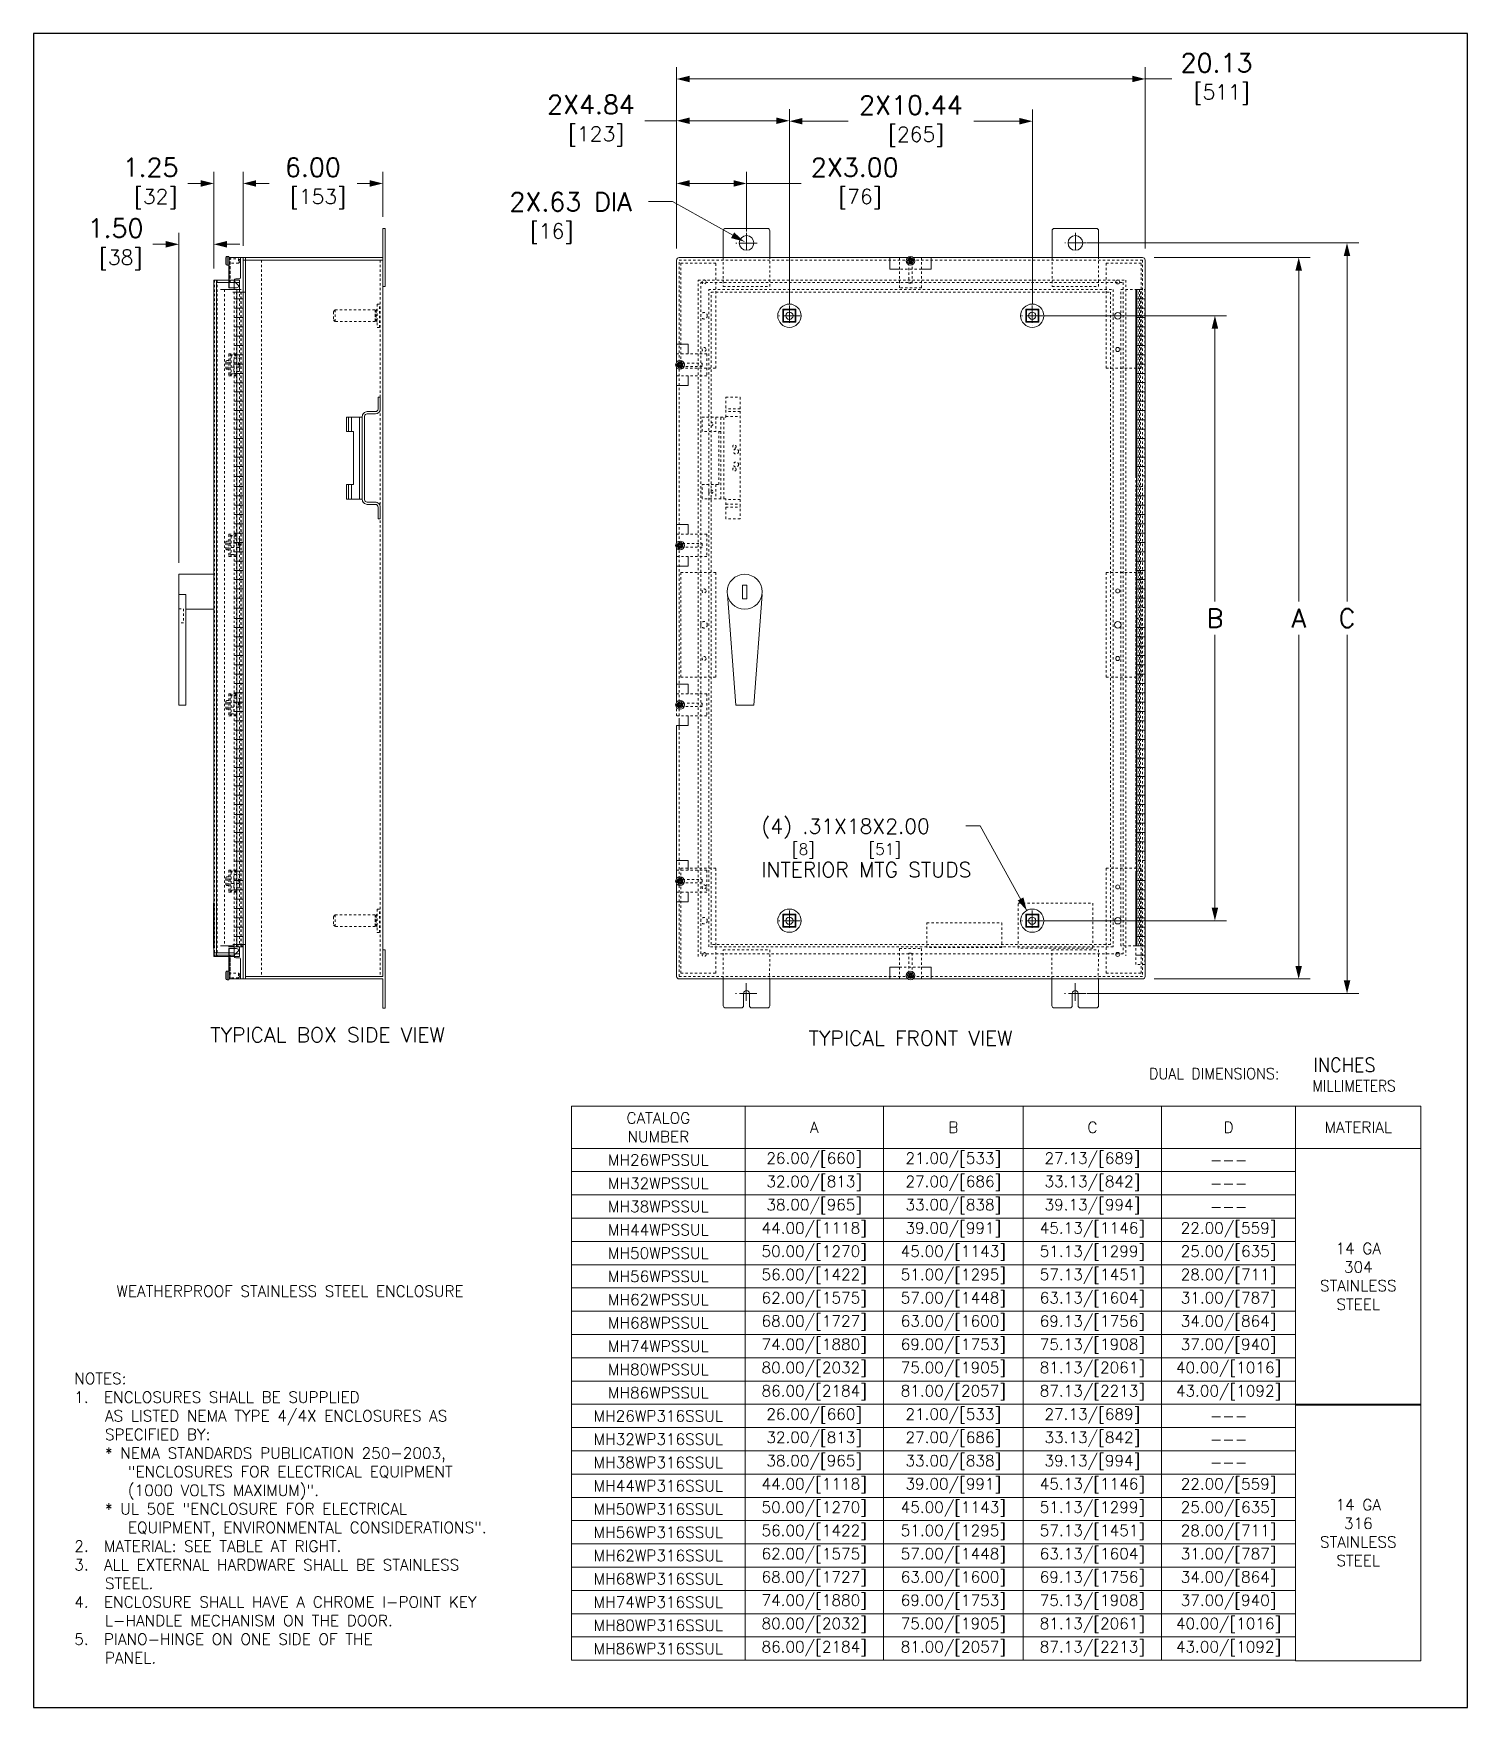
# Model space of a CAD drawing. Header units: inches. Extents: x 0 to 61.6, y 0 to 71.9.
import ezdxf
from ezdxf.enums import TextEntityAlignment as Align

# ---------------------------------------------------------------- set-up
doc = ezdxf.new("R2010")
doc.units = ezdxf.units.IN
doc.header["$MEASUREMENT"] = 0
doc.linetypes.add('CENTER2', pattern=[1.125, 0.75, -0.125, 0.125, -0.125])
doc.linetypes.add('HIDDEN2', pattern=[0.08, 0.035, -0.045])
for name, color, linetype, lineweight in [('CENTER1', 2, 'CENTER2', 20), ('CONTINUOUS1', 7, 'Continuous', 20), ('DIM', 2, 'Continuous', 20), ('HIDDEN1', 5, 'HIDDEN2', 20), ('TEXT1', 3, 'Continuous', 20), ('TEXT2', 80, 'Continuous', 35)]:
    doc.layers.add(name, color=color, linetype=linetype, lineweight=lineweight)
doc.layers.add('VIEWPORT', color=9, linetype='Continuous', plot=False)
doc.styles.add('RomanS', font='romans.shx')
doc.dimstyles.new('SchneiderElectric Dual Below', dxfattribs={"dimscale": 0, "dimtxt": 0.1, "dimasz": 0.07, "dimexe": 0.0625, "dimexo": 0.0625, "dimgap": 0.04, "dimtad": 0, "dimtih": 1, "dimtoh": 1, "dimrnd": 0.001, "dimzin": 4, "dimdsep": 46, "dimtxsty": 'RomanS', "dimblk": 'SEArrow', "dimcen": 0.09, "dimclrd": 256, "dimclre": 256, "dimclrt": 256, "dimadec": 0, "dimazin": 1, "dimtfac": 1, "dimtofl": 0, "dimtmove": 0, "dimatfit": 3, "dimldrblk": 'SEArrow', "dimfxl": 1, "dimtolj": 1, "dimtzin": 0, "dimlwd": -1, "dimlwe": -1, "dimarcsym": 0})

msp = doc.modelspace()

# ---------------------------------------------------------------- texts
at = {"layer": 'DIM', "attachment_point": 1, "style": 'RomanS'}
for s, insert, char_height in [('\\A1;2X.63 DIA\\P{\\H0.8x;  [16]}', (20.444, 65.112), 0.8), ('\\A1;(4) .31X18X2.00\\P   {\\H0.75x;[8]       [51]}\\PINTERIOR MTG STUDS', (31.263, 38.196), 0.64)]:
    msp.add_mtext(s, dxfattribs=dict(at, insert=insert, char_height=char_height))
at = {"layer": 'TEXT1', "style": 'RomanS'}
for s, height, width, p in [('DUAL DIMENSIONS:', 0.48, 0.939768, (47.915, 27.244)), ('INCHES', 0.6, 0.925574, (54.982, 27.62)), ('MILLIMETERS', 0.48, 0.899561, (54.942, 26.72))]:
    msp.add_text(s, height=height, dxfattribs=dict(at, width=width)).set_placement(p, align=Align.MIDDLE_LEFT)
at = {"layer": 'TEXT1', "char_height": 0.48, "style": 'RomanS'}
for s, insert, attachment_point in [('\\A1;CATALOG\\PNUMBER', (26.841, 24.935), 5), ('\\A1;A', (33.538, 24.935), 5), ('\\A1;B', (39.515, 24.935), 5), ('\\A1;C', (45.488, 24.935), 5), ('\\A1;D', (51.337, 24.935), 5), ('\\A1;MATERIAL', (56.908, 24.935), 5), ('\\A1;MH26WPSSUL', (26.841, 23.531), 5), ('\\A1;26.00/[660]', (33.538, 23.531), 5), ('\\A1;21.00/[533]', (39.515, 23.531), 5), ('\\A1;27.13/[689]', (45.488, 23.531), 5), ('\\A1;---', (51.337, 23.531), 5), ('\\A1;MH32WPSSUL', (26.841, 22.531), 5), ('\\A1;32.00/[813]', (33.538, 22.531), 5), ('\\A1;27.00/[686]', (39.515, 22.531), 5), ('\\A1;33.13/[842]', (45.488, 22.531), 5), ('\\A1;---', (51.337, 22.531), 5), ('\\A1;MH38WPSSUL', (26.841, 21.531), 5), ('\\A1;38.00/[965]', (33.538, 21.531), 5), ('\\A1;33.00/[838]', (39.515, 21.531), 5), ('\\A1;39.13/[994]', (45.488, 21.531), 5), ('\\A1;44.00/[1118]', (33.538, 20.531), 5), ('\\A1;39.00/[991]', (39.515, 20.531), 5), ('\\A1;45.13/[1146]', (45.488, 20.53), 5), ('\\A1;22.00/[559]', (51.337, 20.53), 5), ('\\A1;---', (51.337, 21.531), 5), ('\\A1;MH44WPSSUL', (26.841, 20.531), 5), ('\\A1;MH50WPSSUL', (26.841, 19.531), 5), ('\\A1;50.00/[1270]', (33.538, 19.531), 5), ('\\A1;45.00/[1143]', (39.515, 19.531), 5), ('\\A1;51.13/[1299]', (45.488, 19.53), 5), ('\\A1;25.00/[635]', (51.337, 19.531), 5), ('\\A1;14 GA\\P304\\PSTAINLESS\\PSTEEL', (56.908, 18.531), 5), ('\\A1;MH56WPSSUL', (26.841, 18.531), 5), ('\\A1;56.00/[1422]', (33.538, 18.531), 5), ('\\A1;51.00/[1295]', (39.515, 18.531), 5), ('\\A1;57.13/[1451]', (45.488, 18.53), 5), ('\\A1;28.00/[711]', (51.337, 18.531), 5), ('\\A1;MH62WPSSUL', (26.841, 17.531), 5), ('\\A1;62.00/[1575]', (33.538, 17.531), 5), ('\\A1;57.00/[1448]', (39.515, 17.531), 5), ('\\A1;63.13/[1604]', (45.488, 17.53), 5), ('\\A1;31.00/[787]', (51.337, 17.531), 5), ('\\A1;MH68WPSSUL', (26.841, 16.531), 5), ('\\A1;68.00/[1727]', (33.538, 16.531), 5), ('\\A1;63.00/[1600]', (39.515, 16.531), 5), ('\\A1;69.13/[1756]', (45.488, 16.53), 5), ('\\A1;34.00/[864]', (51.337, 16.531), 5), ('\\A1;74.00/[1880]', (33.538, 15.531), 5), ('\\A1;69.00/[1753]', (39.515, 15.531), 5), ('\\A1;75.13/[1908]', (45.488, 15.53), 5), ('\\A1;37.00/[940]', (51.337, 15.53), 5), ('\\A1;MH74WPSSUL', (26.841, 15.531), 5), ('\\A1;MH80WPSSUL', (26.841, 14.531), 5), ('\\A1;80.00/[2032]', (33.538, 14.531), 5), ('\\A1;75.00/[1905]', (39.515, 14.531), 5), ('\\A1;81.13/[2061]', (45.488, 14.531), 5), ('\\A1;40.00/[1016]', (51.337, 14.531), 5), ('\\A1;NOTES:\\P\\pi-1.92,l1.92,t1.92;1.  ENCLOSURES SHALL BE SUPPLIED\\P    AS LISTED NEMA TYPE 4/4X ENCLOSURES AS\\P    SPECIFIED BY:\\P    * NEMA STANDARDS PUBLICATION 250-2003,\\P       "ENCLOSURES FOR ELECTRICAL EQUIPMENT\\P       (1000 VOLTS MAXIMUM)". \\P    * UL 50E "ENCLOSURE FOR ELECTRICAL\\P       EQUIPMENT, ENVIRONMENTAL CONSIDERATIONS".\\P2.  MATERIAL: SEE TABLE AT RIGHT.\\P3.  ALL EXTERNAL HARDWARE SHALL BE STAINLESS\\P    STEEL. \\P4.  ENCLOSURE SHALL HAVE A CHROME I-POINT KEY\\P    L-HANDLE MECHANISM ON THE DOOR. \\P5.  PIANO-HINGE ON ONE SIDE OF THE\\P    PANEL. ', (1.752, 1.895), 7), ('\\A1;MH86WPSSUL', (26.841, 13.531), 5), ('\\A1;86.00/[2184]', (33.538, 13.531), 5), ('\\A1;81.00/[2057]', (39.515, 13.531), 5), ('\\A1;87.13/[2213]', (45.488, 13.53), 5), ('\\A1;43.00/[1092]', (51.337, 13.531), 5), ('\\A1;MH26WP316SSUL', (26.841, 12.531), 5), ('\\A1;26.00/[660]', (33.538, 12.531), 5), ('\\A1;21.00/[533]', (39.515, 12.531), 5), ('\\A1;27.13/[689]', (45.488, 12.531), 5), ('\\A1;---', (51.337, 12.531), 5), ('\\A1;MH32WP316SSUL', (26.841, 11.531), 5), ('\\A1;32.00/[813]', (33.538, 11.531), 5), ('\\A1;27.00/[686]', (39.515, 11.531), 5), ('\\A1;33.13/[842]', (45.488, 11.531), 5), ('\\A1;38.00/[965]', (33.538, 10.531), 5), ('\\A1;33.00/[838]', (39.515, 10.531), 5), ('\\A1;39.13/[994]', (45.488, 10.531), 5), ('\\A1;---', (51.337, 11.531), 5), ('\\A1;MH38WP316SSUL', (26.841, 10.531), 5), ('\\A1;---', (51.337, 10.531), 5), ('\\A1;MH44WP316SSUL', (26.841, 9.531), 5), ('\\A1;44.00/[1118]', (33.538, 9.531), 5), ('\\A1;39.00/[991]', (39.515, 9.531), 5), ('\\A1;45.13/[1146]', (45.488, 9.531), 5), ('\\A1;22.00/[559]', (51.337, 9.53), 5), ('\\A1;MH50WP316SSUL', (26.841, 8.531), 5), ('\\A1;50.00/[1270]', (33.538, 8.531), 5), ('\\A1;45.00/[1143]', (39.515, 8.531), 5), ('\\A1;51.13/[1299]', (45.488, 8.53), 5), ('\\A1;25.00/[635]', (51.337, 8.531), 5), ('\\A1;14 GA\\P316\\PSTAINLESS\\PSTEEL', (56.908, 7.515), 5), ('\\A1;56.00/[1422]', (33.538, 7.531), 5), ('\\A1;51.00/[1295]', (39.515, 7.53), 5), ('\\A1;57.13/[1451]', (45.488, 7.531), 5), ('\\A1;28.00/[711]', (51.337, 7.53), 5), ('\\A1;MH56WP316SSUL', (26.841, 7.531), 5), ('\\A1;MH62WP316SSUL', (26.841, 6.531), 5), ('\\A1;62.00/[1575]', (33.538, 6.531), 5), ('\\A1;57.00/[1448]', (39.515, 6.53), 5), ('\\A1;63.13/[1604]', (45.488, 6.531), 5), ('\\A1;31.00/[787]', (51.337, 6.53), 5), ('\\A1;MH68WP316SSUL', (26.841, 5.531), 5), ('\\A1;68.00/[1727]', (33.538, 5.53), 5), ('\\A1;63.00/[1600]', (39.515, 5.531), 5), ('\\A1;69.13/[1756]', (45.488, 5.53), 5), ('\\A1;34.00/[864]', (51.337, 5.531), 5), ('\\A1;MH74WP316SSUL', (26.841, 4.531), 5), ('\\A1;74.00/[1880]', (33.538, 4.531), 5), ('\\A1;69.00/[1753]', (39.515, 4.53), 5), ('\\A1;75.13/[1908]', (45.488, 4.53), 5), ('\\A1;37.00/[940]', (51.337, 4.53), 5), ('\\A1;MH80WP316SSUL', (26.841, 3.531), 5), ('\\A1;80.00/[2032]', (33.538, 3.53), 5), ('\\A1;75.00/[1905]', (39.515, 3.531), 5), ('\\A1;81.13/[2061]', (45.488, 3.53), 5), ('\\A1;40.00/[1016]', (51.337, 3.531), 5), ('\\A1;86.00/[2184]', (33.538, 2.531), 5), ('\\A1;81.00/[2057]', (39.515, 2.531), 5), ('\\A1;87.13/[2213]', (45.488, 2.53), 5), ('\\A1;43.00/[1092]', (51.337, 2.531), 5), ('\\A1;MH86WP316SSUL', (26.841, 2.531), 5)]:
    msp.add_mtext(s, dxfattribs=dict(at, insert=insert, attachment_point=attachment_point))
at = {"layer": 'TEXT1', "insert": (11.019, 17.896), "char_height": 0.48, "width": 19.39159, "attachment_point": 5, "style": 'RomanS'}
msp.add_mtext('\\A1;WEATHERPROOF STAINLESS STEEL ENCLOSURE', dxfattribs=at)
at = {"layer": 'TEXT2', "char_height": 0.64, "width": 19.39159, "attachment_point": 5, "style": 'RomanS'}
for s, insert in [('\\A1;TYPICAL BOX SIDE VIEW', (12.63, 28.911)), ('\\A1;TYPICAL FRONT VIEW', (37.674, 28.77))]:
    msp.add_mtext(s, dxfattribs=dict(at, insert=insert))

# ---------------------------------------------------------------- blocks, each defined once
blk = doc.blocks.new('SEArrow')
at = {"linetype": 'ByBlock', "lineweight": -2}
blk.add_lwpolyline([(0, 0, 0, 0.5, 0), (-1, 0, 0.5, 0.5, 0)], format="xyseb", dxfattribs=at)
blk = doc.blocks.new('*D7')
at = {"layer": 'Defpoints', "color": 0, "transparency": 16777216}
for p in [(42.915, 68.179), (32.471, 59.818), (42.915, 59.818)]:
    blk.add_point(p, dxfattribs=at)
at = {"layer": 'DIM', "transparency": 16777216}
for p, q in [((32.471, 60.318), (32.471, 68.679)), ((42.915, 60.318), (42.915, 68.679)), ((33.031, 68.179), (34.992, 68.179)), ((42.355, 68.179), (40.394, 68.179))]:
    blk.add_line(p, q, dxfattribs=at)
at = {"layer": 'DIM', "transparency": 16777216, "xscale": 0.56, "yscale": 0.56, "zscale": 0.56, "rotation": 180}
blk.add_blockref('SEArrow', (32.471, 68.179), dxfattribs=at)
at = {"layer": 'DIM', "transparency": 16777216, "xscale": 0.56, "yscale": 0.56, "zscale": 0.56}
blk.add_blockref('SEArrow', (42.915, 68.179), dxfattribs=at)
at = {"layer": 'DIM', "transparency": 16777216, "insert": (37.693, 68.179), "char_height": 0.8, "attachment_point": 5, "style": 'RomanS'}
blk.add_mtext('\\A1;2X10.44\\P{\\H0.8x; [265]   ', dxfattribs=at)
blk = doc.blocks.new('*D8')
at = {"layer": 'Defpoints', "color": 0, "transparency": 16777216}
for p in [(42.898, 59.818), (42.903, 33.817), (50.749, 33.817)]:
    blk.add_point(p, dxfattribs=at)
at = {"layer": 'DIM', "transparency": 16777216}
for p, q in [((43.398, 59.818), (51.249, 59.818)), ((50.749, 59.258), (50.749, 47.537)), ((50.749, 34.377), (50.749, 46.097)), ((43.403, 33.817), (51.249, 33.817))]:
    blk.add_line(p, q, dxfattribs=at)
at = {"layer": 'DIM', "transparency": 16777216, "xscale": 0.56, "yscale": 0.56, "zscale": 0.56}
for p, rotation in [((50.749, 59.818), 90), ((50.749, 33.817), 270)]:
    blk.add_blockref('SEArrow', p, dxfattribs=dict(at, rotation=rotation))
at = {"layer": 'DIM', "transparency": 16777216, "insert": (50.749, 46.817), "char_height": 0.8, "attachment_point": 5, "style": 'RomanS'}
blk.add_mtext('\\A1;B', dxfattribs=at)
blk = doc.blocks.new('*D9')
at = {"layer": 'Defpoints', "color": 0, "transparency": 16777216}
for p in [(47.642, 62.32), (47.642, 31.316), (54.348, 31.316)]:
    blk.add_point(p, dxfattribs=at)
at = {"layer": 'DIM', "transparency": 16777216}
for p, q in [((48.142, 62.32), (54.848, 62.32)), ((54.348, 61.76), (54.348, 47.538)), ((54.348, 31.876), (54.348, 46.098)), ((48.142, 31.316), (54.848, 31.316))]:
    blk.add_line(p, q, dxfattribs=at)
at = {"layer": 'DIM', "transparency": 16777216, "xscale": 0.56, "yscale": 0.56, "zscale": 0.56}
for p, rotation in [((54.348, 62.32), 90), ((54.348, 31.316), 270)]:
    blk.add_blockref('SEArrow', p, dxfattribs=dict(at, rotation=rotation))
at = {"layer": 'DIM', "transparency": 16777216, "insert": (54.348, 46.818), "char_height": 0.8, "attachment_point": 5, "style": 'RomanS'}
blk.add_mtext('\\A1;A', dxfattribs=at)
blk = doc.blocks.new('*D10')
at = {"layer": 'Defpoints', "color": 0, "transparency": 16777216}
for p in [(44.749, 62.945), (44.749, 30.69), (56.425, 30.69)]:
    blk.add_point(p, dxfattribs=at)
at = {"layer": 'DIM', "transparency": 16777216}
for p, q in [((45.249, 62.945), (56.925, 62.945)), ((56.425, 62.385), (56.425, 47.538)), ((56.425, 31.25), (56.425, 46.098)), ((45.249, 30.69), (56.925, 30.69))]:
    blk.add_line(p, q, dxfattribs=at)
at = {"layer": 'DIM', "transparency": 16777216, "xscale": 0.56, "yscale": 0.56, "zscale": 0.56}
for p, rotation in [((56.425, 62.945), 90), ((56.425, 30.69), 270)]:
    blk.add_blockref('SEArrow', p, dxfattribs=dict(at, rotation=rotation))
at = {"layer": 'DIM', "transparency": 16777216, "insert": (56.425, 46.818), "char_height": 0.8, "attachment_point": 5, "style": 'RomanS'}
blk.add_mtext('\\A1;C', dxfattribs=at)
blk = doc.blocks.new('*D11')
at = {"layer": 'Defpoints', "color": 0, "transparency": 16777216}
for p in [(32.471, 68.197), (27.628, 62.211), (32.471, 59.818)]:
    blk.add_point(p, dxfattribs=at)
at = {"layer": 'DIM', "transparency": 16777216}
for p, q in [((27.628, 62.711), (27.628, 68.697)), ((32.471, 60.318), (32.471, 68.697)), ((27.628, 68.197), (26.268, 68.197)), ((31.911, 68.197), (28.188, 68.197))]:
    blk.add_line(p, q, dxfattribs=at)
at = {"layer": 'DIM', "transparency": 16777216, "xscale": 0.56, "yscale": 0.56, "zscale": 0.56, "rotation": 180}
blk.add_blockref('SEArrow', (27.628, 68.197), dxfattribs=at)
at = {"layer": 'DIM', "transparency": 16777216, "xscale": 0.56, "yscale": 0.56, "zscale": 0.56}
blk.add_blockref('SEArrow', (32.471, 68.197), dxfattribs=at)
at = {"layer": 'DIM', "transparency": 16777216, "insert": (23.948, 68.197), "char_height": 0.8, "attachment_point": 5, "style": 'RomanS'}
blk.add_mtext('\\A1;2X4.84\\P{\\H0.8x; [123] ', dxfattribs=at)
blk = doc.blocks.new('*D12')
at = {"layer": 'Defpoints', "color": 0, "transparency": 16777216}
for p in [(9, 65.503), (15.005, 63.57), (9, 62.319)]:
    blk.add_point(p, dxfattribs=at)
at = {"layer": 'DIM', "transparency": 16777216}
for p, q in [((9, 62.819), (9, 66.003)), ((9.56, 65.503), (10.098, 65.503)), ((14.445, 65.503), (13.907, 65.503)), ((15.005, 64.07), (15.005, 66.003))]:
    blk.add_line(p, q, dxfattribs=at)
at = {"layer": 'DIM', "transparency": 16777216, "xscale": 0.56, "yscale": 0.56, "zscale": 0.56, "rotation": 180}
blk.add_blockref('SEArrow', (9, 65.503), dxfattribs=at)
at = {"layer": 'DIM', "transparency": 16777216, "xscale": 0.56, "yscale": 0.56, "zscale": 0.56}
blk.add_blockref('SEArrow', (15.005, 65.503), dxfattribs=at)
at = {"layer": 'DIM', "transparency": 16777216, "insert": (12.003, 65.503), "char_height": 0.8, "attachment_point": 5, "style": 'RomanS'}
blk.add_mtext('\\A1;6.00\\P{\\H0.8x; [153]', dxfattribs=at)
blk = doc.blocks.new('*D13')
at = {"layer": 'Defpoints', "color": 0, "transparency": 16777216}
for p in [(47.756, 69.994), (27.628, 62.211), (47.756, 62.211)]:
    blk.add_point(p, dxfattribs=at)
at = {"layer": 'DIM', "transparency": 16777216}
for p, q in [((27.628, 62.711), (27.628, 70.494)), ((28.188, 69.994), (47.196, 69.994)), ((47.756, 62.711), (47.756, 70.494)), ((47.756, 69.994), (48.899, 69.994))]:
    blk.add_line(p, q, dxfattribs=at)
at = {"layer": 'DIM', "transparency": 16777216, "xscale": 0.56, "yscale": 0.56, "zscale": 0.56, "rotation": 180}
blk.add_blockref('SEArrow', (27.628, 69.994), dxfattribs=at)
at = {"layer": 'DIM', "transparency": 16777216, "xscale": 0.56, "yscale": 0.56, "zscale": 0.56}
blk.add_blockref('SEArrow', (47.756, 69.994), dxfattribs=at)
at = {"layer": 'DIM', "transparency": 16777216, "insert": (50.819, 69.994), "char_height": 0.8, "attachment_point": 5, "style": 'RomanS'}
blk.add_mtext('\\A1;20.13\\P{\\H0.8x; [511]', dxfattribs=at)
blk = doc.blocks.new('*D6')
at = {"layer": 'Defpoints', "color": 0, "transparency": 16777216}
for p in [(30.63, 65.503), (30.63, 62.945), (27.628, 62.211)]:
    blk.add_point(p, dxfattribs=at)
at = {"layer": 'DIM', "transparency": 16777216}
for p, q in [((27.628, 62.711), (27.628, 66.003)), ((28.188, 65.503), (30.07, 65.503)), ((30.63, 63.445), (30.63, 66.003)), ((30.63, 65.503), (32.978, 65.503))]:
    blk.add_line(p, q, dxfattribs=at)
at = {"layer": 'DIM', "transparency": 16777216, "xscale": 0.56, "yscale": 0.56, "zscale": 0.56, "rotation": 180}
blk.add_blockref('SEArrow', (27.628, 65.503), dxfattribs=at)
at = {"layer": 'DIM', "transparency": 16777216, "xscale": 0.56, "yscale": 0.56, "zscale": 0.56}
blk.add_blockref('SEArrow', (30.63, 65.503), dxfattribs=at)
at = {"layer": 'DIM', "transparency": 16777216, "insert": (35.279, 65.503), "char_height": 0.8, "attachment_point": 5, "style": 'RomanS'}
blk.add_mtext('\\A1;2X3.00\\P{\\H0.8x; [76]', dxfattribs=at)
blk = doc.blocks.new('*D14')
at = {"layer": 'Defpoints', "color": 0, "transparency": 16777216}
for p in [(7.748, 65.503), (9, 62.319), (7.748, 61.352)]:
    blk.add_point(p, dxfattribs=at)
at = {"layer": 'DIM', "transparency": 16777216}
for p, q in [((7.188, 65.503), (6.628, 65.503)), ((7.748, 61.852), (7.748, 66.003)), ((9, 62.819), (9, 66.003)), ((9.56, 65.503), (10.12, 65.503))]:
    blk.add_line(p, q, dxfattribs=at)
at = {"layer": 'DIM', "transparency": 16777216, "xscale": 0.56, "yscale": 0.56, "zscale": 0.56}
blk.add_blockref('SEArrow', (7.748, 65.503), dxfattribs=at)
at = {"layer": 'DIM', "transparency": 16777216, "xscale": 0.56, "yscale": 0.56, "zscale": 0.56, "rotation": 180}
blk.add_blockref('SEArrow', (9, 65.503), dxfattribs=at)
at = {"layer": 'DIM', "transparency": 16777216, "insert": (5.028, 65.503), "char_height": 0.8, "attachment_point": 5, "style": 'RomanS'}
blk.add_mtext('\\A1;1.25\\P{\\H0.8x; [32]', dxfattribs=at)
blk = doc.blocks.new('*D15')
at = {"layer": 'Defpoints', "color": 0, "transparency": 16777216}
for p in [(6.244, 62.887), (7.748, 61.352), (6.244, 48.704)]:
    blk.add_point(p, dxfattribs=at)
at = {"layer": 'DIM', "transparency": 16777216}
for p, q in [((6.244, 49.204), (6.244, 63.387)), ((7.748, 61.852), (7.748, 63.387)), ((5.684, 62.887), (5.124, 62.887)), ((8.308, 62.887), (8.868, 62.887))]:
    blk.add_line(p, q, dxfattribs=at)
at = {"layer": 'DIM', "transparency": 16777216, "xscale": 0.56, "yscale": 0.56, "zscale": 0.56}
blk.add_blockref('SEArrow', (6.244, 62.887), dxfattribs=at)
at = {"layer": 'DIM', "transparency": 16777216, "xscale": 0.56, "yscale": 0.56, "zscale": 0.56, "rotation": 180}
blk.add_blockref('SEArrow', (7.748, 62.887), dxfattribs=at)
at = {"layer": 'DIM', "transparency": 16777216, "insert": (3.524, 62.887), "char_height": 0.8, "attachment_point": 5, "style": 'RomanS'}
blk.add_mtext('\\A1;1.50\\P{\\H0.8x; [38]', dxfattribs=at)

# ---------------------------------------------------------------- dimensions: what is measured, and where the dimension line sits
at = {"layer": 'DIM'}
dim = msp.add_linear_dim(base=(47.756, 69.994), p1=(27.628, 62.211), p2=(47.756, 62.211), dimstyle='SchneiderElectric Dual Below', override={"dimscale": 8, "dimpost": '\\P{\\H0.8x;'}, dxfattribs=at)
dim.commit()
dim.dimension.update_dxf_attribs({"geometry": '*D13', "text_midpoint": (50.819, 69.994), "dimtype": 160})
for base, p1, p2, text, picture, middle in [((32.471, 68.197), (27.628, 62.211), (32.471, 59.818), '2X<> ', '*D11', (23.948, 68.197)), ((42.915, 68.179), (32.471, 59.818), (42.915, 59.818), '2X<>   ', '*D7', (37.693, 68.179)), ((30.63, 65.503), (27.628, 62.211), (30.63, 62.945), '2X<>', '*D6', (35.279, 65.503))]:
    dim = msp.add_linear_dim(base=base, p1=p1, p2=p2, text=text, dimstyle='SchneiderElectric Dual Below', override={"dimscale": 8, "dimpost": '\\P{\\H0.8x;'}, dxfattribs=at)
    dim.commit()
    dim.dimension.update_dxf_attribs({"geometry": picture, "text_midpoint": middle, "dimtype": 160})
for base, p1, p2, picture, middle in [((7.748, 65.503), (9, 62.319), (7.748, 61.352), '*D14', (5.028, 65.503)), ((9.0004, 65.5032), (15.0047, 63.5703), (9.0004, 62.3195), '*D12', (12.0026, 65.5032)), ((6.244, 62.887), (7.748, 61.352), (6.244, 48.704), '*D15', (3.524, 62.887))]:
    dim = msp.add_linear_dim(base=base, p1=p1, p2=p2, dimstyle='SchneiderElectric Dual Below', override={"dimscale": 8, "dimpost": '\\P{\\H0.8x;'}, dxfattribs=at)
    dim.commit()
    dim.dimension.update_dxf_attribs({"geometry": picture, "text_midpoint": middle})
for base, p1, p2, text, picture, middle in [((56.425, 30.69), (44.749, 62.945), (44.749, 30.69), 'C', '*D10', (56.425, 46.818)), ((54.348, 31.316), (47.642, 62.32), (47.642, 31.316), 'A', '*D9', (54.348, 46.818)), ((50.749, 33.817), (42.898, 59.818), (42.903, 33.817), 'B', '*D8', (50.749, 46.817))]:
    dim = msp.add_linear_dim(base=base, p1=p1, p2=p2, angle=90, text=text, dimstyle='SchneiderElectric Dual Below', override={"dimscale": 8, "dimpost": '\\P{\\H0.8x;'}, dxfattribs=at)
    dim.commit()
    dim.dimension.update_dxf_attribs({"geometry": picture, "text_midpoint": middle})

# ---------------------------------------------------------------- linework, layer by layer
at = {"layer": 'CENTER1'}
for p, q in [((30.63, 63.383), (30.63, 62.507)), ((44.756, 63.383), (44.756, 62.507)), ((32.471, 60.26), (32.471, 59.384)), ((42.903, 60.26), (42.903, 59.384)), ((32.472, 34.259), (32.472, 33.383)), ((42.903, 34.259), (42.903, 33.383)), ((30.615, 31.128), (30.615, 30.252)), ((44.749, 31.128), (44.749, 30.252))]:
    msp.add_line(p, q, dxfattribs=at)
for points in [[(31.086, 62.942), (30.172, 62.942)], [(45.213, 62.945), (44.299, 62.945)], [(32.927, 59.818), (32.014, 59.818)], [(43.359, 59.818), (42.445, 59.818)], [(32.928, 33.817), (32.014, 33.817)], [(43.359, 33.817), (42.445, 33.817)], [(31.072, 30.69), (30.158, 30.69)], [(45.206, 30.69), (44.292, 30.69)]]:
    msp.add_lwpolyline(points, dxfattribs=at)
at = {"layer": 'CONTINUOUS1'}
for p, q in [((8.321, 61.987), (8.321, 62.362)), ((27.628, 50.065), (27.628, 50.842)), ((27.628, 49.06), (27.628, 49.828)), ((27.628, 43.209), (27.628, 43.986)), ((27.736, 42.428), (27.736, 42.094)), ((27.628, 35.633), (27.628, 36.41)), ((27.628, 34.628), (27.628, 35.395)), ((8.321, 31.273), (8.321, 31.648))]:
    msp.add_line(p, q, dxfattribs=at)
for points in [[(15.005, 62.211), (15.005, 63.57), (15.113, 63.57), (15.113, 61.069), (15.005, 61.069)], [(15.005, 62.319), (9, 62.319), (8.392, 62.319), (8.392, 61.353)], [(9, 62.211), (15.005, 62.211), (15.005, 31.424), (9.109, 31.424)], [(36.779, 62.32), (36.779, 61.82), (37.195, 61.82)], [(37.635, 62.107), (37.659, 62.144), (37.642, 62.17), (37.597, 62.165)], [(37.629, 62.256), (37.655, 62.207), (37.673, 62.213), (37.668, 62.267)], [(37.745, 62.14), (37.705, 62.158), (37.705, 62.189), (37.745, 62.21)], [(38.561, 62.32), (38.561, 61.82), (38.145, 61.82)], [(8.026, 60.944), (8.627, 60.944)], [(9.109, 60.836), (8.564, 60.836)], [(8.728, 32.742), (8.728, 60.944)], [(32.753, 59.537), (32.753, 60.099), (32.19, 60.099), (32.19, 59.537), (32.753, 59.537)], [(43.184, 59.537), (43.184, 60.099), (42.622, 60.099), (42.622, 59.537), (43.184, 59.537)], [(27.628, 58.598), (28.128, 58.598), (28.128, 58.183)], [(27.628, 57.584), (27.628, 56.816), (27.628, 50.842), (28.128, 50.842), (28.128, 50.426)], [(27.692, 57.748), (27.74, 57.722), (27.735, 57.705), (27.681, 57.71)], [(27.808, 57.632), (27.79, 57.673), (27.759, 57.673), (27.738, 57.632)], [(27.841, 57.743), (27.804, 57.719), (27.778, 57.736), (27.783, 57.781)], [(27.628, 56.816), (28.128, 56.816), (28.128, 57.232)], [(14.003, 55.465), (13.442, 55.465), (13.442, 54.845), (13.742, 54.845), (13.742, 52.562), (13.442, 52.562), (13.442, 51.941), (14.003, 51.941)], [(27.692, 49.992), (27.74, 49.966), (27.735, 49.949), (27.681, 49.953)], [(27.808, 49.876), (27.79, 49.916), (27.759, 49.916), (27.738, 49.876)], [(27.841, 49.986), (27.804, 49.962), (27.778, 49.979), (27.783, 50.025)], [(28.128, 49.476), (28.128, 49.06), (27.628, 49.06), (27.628, 43.986), (28.128, 43.986), (28.128, 43.571)], [(6.545, 47.203), (7.748, 47.203), (7.748, 48.704), (6.244, 48.704), (6.245, 43.082), (6.545, 43.082), (6.543, 47.842), (6.245, 47.842)], [(29.811, 47.843), (30.167, 43.083), (30.94, 43.083), (31.295, 47.843)], [(28.128, 42.62), (28.128, 42.204), (27.628, 42.204), (27.628, 36.41), (28.128, 36.41), (28.128, 35.994)], [(27.692, 43.136), (27.74, 43.11), (27.735, 43.093), (27.681, 43.097)], [(27.808, 43.02), (27.79, 43.06), (27.759, 43.061), (27.738, 43.02)], [(27.841, 43.13), (27.804, 43.106), (27.778, 43.124), (27.783, 43.169)], [(27.692, 35.56), (27.74, 35.533), (27.735, 35.516), (27.681, 35.521)], [(27.808, 35.444), (27.79, 35.484), (27.759, 35.484), (27.738, 35.444)], [(27.841, 35.554), (27.804, 35.53), (27.778, 35.547), (27.783, 35.592)], [(32.753, 33.536), (32.753, 34.098), (32.19, 34.098), (32.19, 33.536), (32.753, 33.536)], [(43.184, 33.536), (43.184, 34.098), (42.622, 34.098), (42.622, 33.536), (43.184, 33.536)], [(7.757, 32.283), (8.855, 32.283), (8.855, 32.391), (8.627, 32.391)], [(8.026, 32.742), (8.626, 32.742)], [(8.371, 32.691), (9, 32.691)], [(15.005, 32.566), (15.113, 32.566), (15.113, 30.064), (15.005, 30.064), (15.005, 31.315), (9, 31.315), (8.392, 31.315)], [(8.564, 32.799), (9, 32.799)], [(36.779, 31.316), (36.779, 31.816), (37.194, 31.816)], [(38.561, 31.316), (38.561, 31.816), (38.145, 31.816)], [(37.634, 31.529), (37.658, 31.492), (37.641, 31.465), (37.596, 31.47)], [(37.629, 31.38), (37.655, 31.428), (37.672, 31.423), (37.667, 31.368)], [(37.745, 31.496), (37.704, 31.478), (37.704, 31.447), (37.745, 31.426)]]:
    msp.add_lwpolyline(points, dxfattribs=at)
for points in [[(31.631, 62.32), (31.631, 63.471, 0.414227), (31.53, 63.571), (29.729, 63.571, 0.414235), (29.629, 63.471), (29.629, 62.32)], [(45.756, 62.32), (45.756, 63.471, 0.414233), (45.656, 63.571), (43.855, 63.571, 0.414227), (43.755, 63.471), (43.755, 62.32)], [(8.392, 61.987), (8.392, 62.362), (8.321, 62.362, 0.41444), (8.259, 62.299), (8.259, 62.049, 0.414167), (8.321, 61.987), (8.392, 61.987)], [(8.892, 62.319), (8.892, 61.46, -0.41414), (8.842, 61.41), (8.696, 61.41, 0.354761), (8.625, 61.352, 0.328943), (8.666, 61.261), (8.8, 61.113, -0.486929), (8.726, 61.019), (8.392, 61.019), (8.392, 62.319), (8.402, 62.319), (8.402, 61.019)], [(37.547, 62.32), (36.779, 62.32), (27.736, 62.32, 0.414246), (27.628, 62.211), (27.628, 58.598), (27.628, 57.822)], [(37.785, 62.234, 0.270914), (37.677, 62.3, 0.335034), (37.555, 62.212, 0.099122), (37.55, 62.164, -0.22355)], [(37.799, 62.186, -0.270914), (37.745, 62.072, -0.335034), (37.595, 62.078, -0.099122), (37.564, 62.116, 0.22355)], [(37.745, 62.14, -0.324857), (37.702, 62.082, -0.337313), (37.635, 62.107), (37.597, 62.165, -0.284512), (37.595, 62.229, -0.18746), (37.629, 62.256), (37.668, 62.267, -0.159275), (37.706, 62.266, -0.315678), (37.745, 62.21), (37.745, 62.14)], [(37.784, 62.32), (38.561, 62.32), (47.642, 62.32, -0.382761), (47.756, 62.211), (47.756, 31.424, -0.382588), (47.642, 31.316), (38.561, 31.316), (37.793, 31.316)], [(32.221, 59.599, 0.413448), (32.252, 59.568), (32.252, 59.568), (32.691, 59.568), (32.691, 59.568, 0.413448), (32.722, 59.599), (32.722, 59.599), (32.722, 60.037, 0.414165), (32.691, 60.068), (32.252, 60.068, 0.413378), (32.221, 60.037), (32.221, 59.599)], [(42.653, 59.599, 0.413448), (42.684, 59.568), (42.684, 59.568), (43.122, 59.568), (43.122, 59.568, 0.413448), (43.153, 59.599), (43.153, 59.599), (43.153, 60.037, 0.414165), (43.122, 60.068), (42.684, 60.068, 0.413378), (42.653, 60.037), (42.653, 59.599)], [(27.714, 57.593, -0.270914), (27.648, 57.7, -0.335034), (27.736, 57.822, -0.099122), (27.784, 57.828, 0.22355)], [(27.808, 57.632, 0.324857), (27.866, 57.675, 0.337313), (27.841, 57.743), (27.783, 57.781, 0.284512), (27.719, 57.783, 0.18746), (27.692, 57.748), (27.681, 57.71, 0.159275), (27.682, 57.671, 0.315678), (27.738, 57.632), (27.808, 57.632)], [(27.762, 57.578, 0.270914), (27.876, 57.632, 0.335034), (27.869, 57.783, 0.099122), (27.832, 57.813, -0.22355)], [(14.896, 56.316), (14.803, 56.316), (14.803, 55.795, -0.337202), (14.692, 55.696), (14.335, 55.695, 0.414943), (14.123, 55.482), (14.123, 51.923, 0.41557), (14.336, 51.711), (14.683, 51.711, -0.411716), (14.803, 51.592), (14.803, 51.091), (14.896, 51.091), (14.896, 51.592, 0.415486), (14.683, 51.804), (14.335, 51.804, -0.410321), (14.217, 51.924), (14.217, 55.508, -0.329795), (14.332, 55.602), (14.69, 55.602, 0.365288), (14.896, 55.792), (14.896, 56.316)], [(27.714, 49.836, -0.270914), (27.648, 49.944, -0.335034), (27.736, 50.066, -0.099122), (27.784, 50.071, 0.22355)], [(27.808, 49.876, 0.324857), (27.866, 49.919, 0.337313), (27.841, 49.986), (27.783, 50.025, 0.284512), (27.719, 50.026, 0.18746), (27.692, 49.992), (27.681, 49.953, 0.159275), (27.682, 49.915, 0.315678), (27.738, 49.876), (27.808, 49.876)], [(27.762, 49.822, 0.270914), (27.876, 49.876, 0.335034), (27.869, 50.026, 0.099122), (27.832, 50.057, -0.22355)], [(27.714, 42.98, -0.270914), (27.648, 43.088, -0.335034), (27.736, 43.21, -0.099122), (27.784, 43.215, 0.22355)], [(27.808, 43.02, 0.324857), (27.866, 43.063, 0.337313), (27.841, 43.13), (27.783, 43.169, 0.284512), (27.719, 43.17, 0.18746), (27.692, 43.136), (27.681, 43.097, 0.159275), (27.682, 43.059, 0.315678), (27.738, 43.02), (27.808, 43.02)], [(27.762, 42.966, 0.270914), (27.876, 43.02, 0.335034), (27.869, 43.17, 0.099122), (27.832, 43.201, -0.22355)], [(27.714, 35.404, -0.270914), (27.648, 35.512, -0.335034), (27.736, 35.634, -0.099122), (27.784, 35.639, 0.22355)], [(27.808, 35.444, 0.324857), (27.866, 35.487, 0.337313), (27.841, 35.554), (27.783, 35.592, 0.284512), (27.719, 35.594, 0.18746), (27.692, 35.56), (27.681, 35.521, 0.159275), (27.682, 35.483, 0.315678), (27.738, 35.444), (27.808, 35.444)], [(27.762, 35.39, 0.270914), (27.876, 35.444, 0.335034), (27.869, 35.594, 0.099122), (27.832, 35.625, -0.22355)], [(28.128, 35.044), (28.128, 34.628), (27.628, 34.628), (27.628, 31.424, 0.414245), (27.736, 31.316), (36.779, 31.316), (37.556, 31.316)], [(32.221, 33.598, 0.413448), (32.252, 33.567), (32.252, 33.567), (32.691, 33.567), (32.691, 33.567, 0.413448), (32.722, 33.598), (32.722, 33.598), (32.722, 34.036, 0.414165), (32.691, 34.067), (32.252, 34.067, 0.413378), (32.221, 34.036), (32.221, 33.598)], [(42.653, 33.598, 0.413448), (42.684, 33.567), (42.684, 33.567), (43.122, 33.567), (43.122, 33.567, 0.413448), (43.153, 33.598), (43.153, 33.598), (43.153, 34.036, 0.414165), (43.122, 34.067), (42.684, 34.067, 0.413378), (42.653, 34.036), (42.653, 33.598)], [(8.892, 31.315), (8.892, 32.175, 0.41414), (8.842, 32.225), (8.696, 32.225, -0.354761), (8.625, 32.283, -0.21734), (8.677, 32.391), (8.8, 32.522, 0.486929), (8.726, 32.616), (8.392, 32.616), (8.392, 31.315), (8.402, 31.315), (8.402, 32.616)], [(8.392, 31.273), (8.392, 31.648), (8.321, 31.648, 0.41444), (8.259, 31.585), (8.259, 31.335, 0.414167), (8.321, 31.273), (8.392, 31.273)], [(31.631, 31.316), (31.631, 30.165, -0.41423), (31.53, 30.065), (30.855, 30.065, -0.414241), (30.755, 30.165), (30.755, 30.69, 0.414168), (30.63, 30.815, 0.414166), (30.505, 30.69), (30.505, 30.165, -0.414233), (30.405, 30.065), (29.729, 30.065, -0.414244), (29.629, 30.165), (29.629, 31.316)], [(37.784, 31.402, -0.270914), (37.677, 31.336, -0.335034), (37.555, 31.424, -0.099122), (37.55, 31.472, 0.22355)], [(37.799, 31.45, 0.270914), (37.745, 31.564, 0.335034), (37.595, 31.557, 0.099122), (37.564, 31.52, -0.22355)], [(37.745, 31.496, 0.324857), (37.702, 31.553, 0.337313), (37.634, 31.529), (37.596, 31.47, 0.284512), (37.594, 31.407, 0.18746), (37.629, 31.379), (37.667, 31.368, 0.159275), (37.706, 31.369, 0.315678), (37.745, 31.426), (37.745, 31.496)], [(45.75, 31.316), (45.75, 30.165, -0.414236), (45.649, 30.065), (44.974, 30.065, -0.414235), (44.874, 30.165), (44.874, 30.69, 0.414164), (44.749, 30.815, 0.414168), (44.624, 30.69), (44.624, 30.165, -0.414241), (44.524, 30.065), (43.848, 30.065, -0.414235), (43.748, 30.165), (43.748, 31.316)]]:
    msp.add_lwpolyline(points, format="xyb", dxfattribs=at)
for points in [[(9, 62.319), (9.109, 62.319), (9.109, 32.799), (9, 32.799)], [(7.748, 61.352), (7.856, 61.352), (7.856, 32.282), (7.748, 32.282)], [(7.856, 61.352), (8.855, 61.353), (8.855, 61.244), (7.856, 61.243)], [(8.625, 61.351), (8.855, 61.351), (8.855, 60.944), (8.625, 60.944)], [(13.442, 55.465), (13.535, 55.465), (13.535, 54.845), (13.442, 54.845)], [(13.535, 55.465), (13.655, 55.465), (13.655, 54.845), (13.535, 54.845)], [(14.003, 55.465), (14.123, 55.465), (14.123, 51.941), (14.003, 51.941)], [(13.442, 52.562), (13.535, 52.562), (13.535, 51.941), (13.442, 51.941)], [(13.535, 52.562), (13.655, 52.562), (13.655, 51.941), (13.535, 51.941)], [(30.645, 47.646), (30.645, 48.242), (30.453, 48.242), (30.453, 47.646)], [(7.739, 34.566), (7.763, 34.566), (7.763, 32.635), (7.739, 32.635)], [(7.757, 32.439), (8.627, 32.438), (8.627, 32.33), (7.757, 32.33)], [(8.627, 32.691), (8.855, 32.691), (8.855, 32.283), (8.627, 32.283)], [(9, 32.799), (9.109, 32.799), (9.109, 31.315), (9, 31.315)], [(23.117, 25.84), (30.565, 25.84), (30.565, 24.031), (23.117, 24.031)], [(30.565, 25.84), (36.512, 25.84), (36.512, 24.031), (30.565, 24.031)], [(36.512, 25.84), (42.518, 25.84), (42.518, 24.031), (36.512, 24.031)], [(42.518, 25.84), (48.458, 25.84), (48.458, 24.031), (42.518, 24.031)], [(48.458, 25.84), (54.216, 25.84), (54.216, 24.031), (48.458, 24.031)], [(54.216, 25.84), (59.6, 25.84), (59.6, 24.031), (54.216, 24.031)], [(23.117, 24.031), (30.565, 24.031), (30.565, 23.031), (23.117, 23.031)], [(30.565, 24.031), (36.512, 24.031), (36.512, 23.031), (30.565, 23.031)], [(36.512, 24.031), (42.518, 24.031), (42.518, 23.031), (36.512, 23.031)], [(42.518, 24.031), (48.458, 24.031), (48.458, 23.031), (42.518, 23.031)], [(48.458, 24.031), (54.216, 24.031), (54.216, 23.031), (48.458, 23.031)], [(54.216, 24.031), (59.6, 24.031), (59.6, 13), (54.216, 13)], [(23.117, 23.031), (30.565, 23.031), (30.565, 22.031), (23.117, 22.031)], [(30.565, 23.031), (36.512, 23.031), (36.512, 22.031), (30.565, 22.031)], [(36.512, 23.031), (42.518, 23.031), (42.518, 22.031), (36.512, 22.031)], [(42.518, 23.031), (48.458, 23.031), (48.458, 22.031), (42.518, 22.031)], [(48.458, 23.031), (54.216, 23.031), (54.216, 22.031), (48.458, 22.031)], [(23.117, 22.031), (30.565, 22.031), (30.565, 21.031), (23.117, 21.031)], [(30.565, 22.031), (36.512, 22.031), (36.512, 21.031), (30.565, 21.031)], [(36.512, 22.031), (42.518, 22.031), (42.518, 21.031), (36.512, 21.031)], [(42.518, 22.031), (48.458, 22.031), (48.458, 21.031), (42.518, 21.031)], [(48.458, 22.031), (54.216, 22.031), (54.216, 21.031), (48.458, 21.031)], [(23.117, 21.031), (30.565, 21.031), (30.565, 20.031), (23.117, 20.031)], [(30.565, 21.031), (36.512, 21.031), (36.512, 20.031), (30.565, 20.031)], [(36.512, 21.031), (42.518, 21.031), (42.518, 20.031), (36.512, 20.031)], [(42.518, 21.031), (48.458, 21.031), (48.458, 20.031), (42.518, 20.031)], [(48.458, 21.031), (54.216, 21.031), (54.216, 20.031), (48.458, 20.031)], [(23.117, 20.031), (30.565, 20.031), (30.565, 19.031), (23.117, 19.031)], [(30.565, 20.031), (36.512, 20.031), (36.512, 19.031), (30.565, 19.031)], [(36.512, 20.031), (42.518, 20.031), (42.518, 19.031), (36.512, 19.031)], [(42.518, 20.031), (48.458, 20.031), (48.458, 19.031), (42.518, 19.031)], [(48.458, 20.031), (54.216, 20.031), (54.216, 19.031), (48.458, 19.031)], [(23.117, 19.031), (30.565, 19.031), (30.565, 18.031), (23.117, 18.031)], [(30.565, 19.031), (36.512, 19.031), (36.512, 18.031), (30.565, 18.031)], [(36.512, 19.031), (42.518, 19.031), (42.518, 18.031), (36.512, 18.031)], [(42.518, 19.031), (48.458, 19.031), (48.458, 18.031), (42.518, 18.031)], [(48.458, 19.031), (54.216, 19.031), (54.216, 18.031), (48.458, 18.031)], [(23.117, 18.031), (30.565, 18.031), (30.565, 17.031), (23.117, 17.031)], [(30.565, 18.031), (36.512, 18.031), (36.512, 17.031), (30.565, 17.031)], [(36.512, 18.031), (42.518, 18.031), (42.518, 17.031), (36.512, 17.031)], [(42.518, 18.031), (48.458, 18.031), (48.458, 17.031), (42.518, 17.031)], [(48.458, 18.031), (54.216, 18.031), (54.216, 17.031), (48.458, 17.031)], [(23.117, 17.031), (30.565, 17.031), (30.565, 16.031), (23.117, 16.031)], [(30.565, 17.031), (36.512, 17.031), (36.512, 16.031), (30.565, 16.031)], [(36.512, 17.031), (42.518, 17.031), (42.518, 16.031), (36.512, 16.031)], [(42.518, 17.031), (48.458, 17.031), (48.458, 16.031), (42.518, 16.031)], [(48.458, 17.031), (54.216, 17.031), (54.216, 16.031), (48.458, 16.031)], [(23.117, 16.031), (30.565, 16.031), (30.565, 15.031), (23.117, 15.031)], [(30.565, 16.031), (36.512, 16.031), (36.512, 15.031), (30.565, 15.031)], [(36.512, 16.031), (42.518, 16.031), (42.518, 15.031), (36.512, 15.031)], [(42.518, 16.031), (48.458, 16.031), (48.458, 15.031), (42.518, 15.031)], [(48.458, 16.031), (54.216, 16.031), (54.216, 15.031), (48.458, 15.031)], [(23.117, 15.031), (30.565, 15.031), (30.565, 14.031), (23.117, 14.031)], [(30.565, 15.031), (36.512, 15.031), (36.512, 14.031), (30.565, 14.031)], [(36.512, 15.031), (42.518, 15.031), (42.518, 14.031), (36.512, 14.031)], [(42.518, 15.031), (48.458, 15.031), (48.458, 14.031), (42.518, 14.031)], [(48.458, 15.031), (54.216, 15.031), (54.216, 14.031), (48.458, 14.031)], [(23.117, 14.031), (30.565, 14.031), (30.565, 13.031), (23.117, 13.031)], [(30.565, 14.031), (36.512, 14.031), (36.512, 13.031), (30.565, 13.031)], [(36.512, 14.031), (42.518, 14.031), (42.518, 13.031), (36.512, 13.031)], [(42.518, 14.031), (48.458, 14.031), (48.458, 13.031), (42.518, 13.031)], [(48.458, 14.031), (54.216, 14.031), (54.216, 13.031), (48.458, 13.031)], [(23.117, 13.031), (30.565, 13.031), (30.565, 12.031), (23.117, 12.031)], [(30.565, 13.031), (36.512, 13.031), (36.512, 12.031), (30.565, 12.031)], [(36.512, 13.031), (42.518, 13.031), (42.518, 12.031), (36.512, 12.031)], [(42.518, 13.031), (48.458, 13.031), (48.458, 12.031), (42.518, 12.031)], [(48.458, 13.031), (54.216, 13.031), (54.216, 12.031), (48.458, 12.031)], [(54.216, 13.031), (59.6, 13.031), (59.6, 2), (54.216, 2)], [(23.117, 12.031), (30.565, 12.031), (30.565, 11.031), (23.117, 11.031)], [(30.565, 12.031), (36.512, 12.031), (36.512, 11.031), (30.565, 11.031)], [(36.512, 12.031), (42.518, 12.031), (42.518, 11.031), (36.512, 11.031)], [(42.518, 12.031), (48.458, 12.031), (48.458, 11.031), (42.518, 11.031)], [(48.458, 12.031), (54.216, 12.031), (54.216, 11.031), (48.458, 11.031)], [(23.117, 11.031), (30.565, 11.031), (30.565, 10.031), (23.117, 10.031)], [(30.565, 11.031), (36.512, 11.031), (36.512, 10.031), (30.565, 10.031)], [(36.512, 11.031), (42.518, 11.031), (42.518, 10.031), (36.512, 10.031)], [(42.518, 11.031), (48.458, 11.031), (48.458, 10.031), (42.518, 10.031)], [(48.458, 11.031), (54.216, 11.031), (54.216, 10.031), (48.458, 10.031)], [(23.117, 10.031), (30.565, 10.031), (30.565, 9.031), (23.117, 9.031)], [(30.565, 10.031), (36.512, 10.031), (36.512, 9.031), (30.565, 9.031)], [(36.512, 10.031), (42.518, 10.031), (42.518, 9.031), (36.512, 9.031)], [(42.518, 10.031), (48.458, 10.031), (48.458, 9.031), (42.518, 9.031)], [(48.458, 10.031), (54.216, 10.031), (54.216, 9.031), (48.458, 9.031)], [(23.117, 9.031), (30.565, 9.031), (30.565, 8.031), (23.117, 8.031)], [(30.565, 9.031), (36.512, 9.031), (36.512, 8.031), (30.565, 8.031)], [(36.512, 9.031), (42.518, 9.031), (42.518, 8.031), (36.512, 8.031)], [(42.518, 9.031), (48.458, 9.031), (48.458, 8.031), (42.518, 8.031)], [(48.458, 9.031), (54.216, 9.031), (54.216, 8.031), (48.458, 8.031)], [(23.117, 8.031), (30.565, 8.031), (30.565, 7.031), (23.117, 7.031)], [(30.565, 8.031), (36.512, 8.031), (36.512, 7.031), (30.565, 7.031)], [(36.512, 8.031), (42.518, 8.031), (42.518, 7.031), (36.512, 7.031)], [(42.518, 8.031), (48.458, 8.031), (48.458, 7.031), (42.518, 7.031)], [(48.458, 8.031), (54.216, 8.031), (54.216, 7.031), (48.458, 7.031)], [(23.117, 7.031), (30.565, 7.031), (30.565, 6.031), (23.117, 6.031)], [(30.565, 7.031), (36.512, 7.031), (36.512, 6.031), (30.565, 6.031)], [(36.512, 7.031), (42.518, 7.031), (42.518, 6.031), (36.512, 6.031)], [(42.518, 7.031), (48.458, 7.031), (48.458, 6.031), (42.518, 6.031)], [(48.458, 7.031), (54.216, 7.031), (54.216, 6.031), (48.458, 6.031)], [(23.117, 6.031), (30.565, 6.031), (30.565, 5.031), (23.117, 5.031)], [(30.565, 6.031), (36.512, 6.031), (36.512, 5.031), (30.565, 5.031)], [(36.512, 6.031), (42.518, 6.031), (42.518, 5.031), (36.512, 5.031)], [(42.518, 6.031), (48.458, 6.031), (48.458, 5.031), (42.518, 5.031)], [(48.458, 6.031), (54.216, 6.031), (54.216, 5.031), (48.458, 5.031)], [(23.117, 5.031), (30.565, 5.031), (30.565, 4.031), (23.117, 4.031)], [(30.565, 5.031), (36.512, 5.031), (36.512, 4.031), (30.565, 4.031)], [(36.512, 5.031), (42.518, 5.031), (42.518, 4.031), (36.512, 4.031)], [(42.518, 5.031), (48.458, 5.031), (48.458, 4.031), (42.518, 4.031)], [(48.458, 5.031), (54.216, 5.031), (54.216, 4.031), (48.458, 4.031)], [(23.117, 4.031), (30.565, 4.031), (30.565, 3.031), (23.117, 3.031)], [(30.565, 4.031), (36.512, 4.031), (36.512, 3.031), (30.565, 3.031)], [(36.512, 4.031), (42.518, 4.031), (42.518, 3.031), (36.512, 3.031)], [(42.518, 4.031), (48.458, 4.031), (48.458, 3.031), (42.518, 3.031)], [(48.458, 4.031), (54.216, 4.031), (54.216, 3.031), (48.458, 3.031)], [(23.117, 3.031), (30.565, 3.031), (30.565, 2.031), (23.117, 2.031)], [(30.565, 3.031), (36.512, 3.031), (36.512, 2.031), (30.565, 2.031)], [(36.512, 3.031), (42.518, 3.031), (42.518, 2.031), (36.512, 2.031)], [(42.518, 3.031), (48.458, 3.031), (48.458, 2.031), (42.518, 2.031)], [(48.458, 3.031), (54.216, 3.031), (54.216, 2.031), (48.458, 2.031)]]:
    msp.add_lwpolyline(points, close=True, dxfattribs=at)
for points in [[(37.666, 62.245), (37.666, 62.243), (37.666, 62.242), (37.667, 62.24), (37.667, 62.239), (37.668, 62.237), (37.669, 62.236), (37.669, 62.234), (37.67, 62.233), (37.671, 62.231), (37.672, 62.23), (37.673, 62.229), (37.674, 62.228), (37.676, 62.227), (37.677, 62.226), (37.678, 62.225), (37.68, 62.224), (37.681, 62.223), (37.683, 62.222), (37.684, 62.222), (37.686, 62.222, 0.310459), (37.715, 62.232), (37.729, 62.217), (37.804, 62.24), (37.818, 62.192), (37.742, 62.168), (37.743, 62.168), (37.745, 62.168), (37.746, 62.168), (37.739, 62.149), (37.737, 62.15), (37.735, 62.15), (37.734, 62.151), (37.732, 62.151), (37.731, 62.151), (37.729, 62.151), (37.727, 62.151), (37.726, 62.151), (37.724, 62.151), (37.722, 62.151), (37.721, 62.15), (37.719, 62.15), (37.718, 62.149), (37.716, 62.149), (37.715, 62.148), (37.713, 62.147), (37.712, 62.146), (37.711, 62.145), (37.709, 62.144), (37.708, 62.143), (37.707, 62.142), (37.706, 62.14), (37.705, 62.139), (37.704, 62.138), (37.704, 62.136), (37.703, 62.135), (37.702, 62.133), (37.702, 62.131), (37.701, 62.13), (37.701, 62.128), (37.701, 62.127), (37.701, 62.125), (37.701, 62.123), (37.701, 62.122), (37.701, 62.12), (37.701, 62.119), (37.702, 62.117), (37.702, 62.115), (37.703, 62.114), (37.703, 62.112), (37.685, 62.104), (37.685, 62.106), (37.684, 62.108), (37.684, 62.11), (37.684, 62.111), (37.683, 62.113), (37.682, 62.115), (37.682, 62.116), (37.681, 62.118), (37.68, 62.119), (37.679, 62.12), (37.678, 62.122), (37.677, 62.123), (37.675, 62.124), (37.674, 62.125), (37.673, 62.126), (37.671, 62.127), (37.67, 62.128), (37.668, 62.129), (37.667, 62.129), (37.665, 62.13), (37.663, 62.13), (37.661, 62.13), (37.66, 62.131), (37.658, 62.131), (37.656, 62.131), (37.655, 62.131), (37.653, 62.13), (37.651, 62.13), (37.65, 62.13), (37.648, 62.129), (37.646, 62.128), (37.645, 62.128), (37.643, 62.127), (37.642, 62.126), (37.641, 62.125), (37.639, 62.124), (37.638, 62.123), (37.637, 62.121), (37.636, 62.12), (37.635, 62.119), (37.62, 62.131), (37.621, 62.132), (37.622, 62.133), (37.545, 62.11), (37.531, 62.158), (37.608, 62.181), (37.606, 62.182), (37.605, 62.182), (37.61, 62.201), (37.611, 62.2), (37.613, 62.199), (37.615, 62.199), (37.617, 62.198), (37.618, 62.198), (37.62, 62.198), (37.622, 62.198), (37.624, 62.198), (37.625, 62.198), (37.627, 62.198), (37.629, 62.198), (37.631, 62.199), (37.632, 62.199), (37.634, 62.2), (37.636, 62.201), (37.637, 62.201), (37.639, 62.202), (37.64, 62.204), (37.642, 62.205), (37.643, 62.206, 0.33996), (37.647, 62.239)], [(37.705, 62.158, -0.74247), (37.659, 62.144), (37.642, 62.171, -0.497725), (37.655, 62.208), (37.673, 62.213, -0.501449), (37.705, 62.189)], [(27.703, 57.712), (27.704, 57.711), (27.706, 57.711), (27.708, 57.711), (27.709, 57.71), (27.711, 57.71), (27.712, 57.709), (27.714, 57.708), (27.715, 57.707), (27.716, 57.706), (27.718, 57.705), (27.719, 57.704), (27.72, 57.703), (27.721, 57.702), (27.722, 57.7), (27.723, 57.699), (27.724, 57.698), (27.725, 57.696), (27.725, 57.695), (27.726, 57.693), (27.726, 57.691, -0.310459), (27.716, 57.662), (27.731, 57.649), (27.708, 57.574), (27.756, 57.559), (27.78, 57.636), (27.78, 57.634), (27.78, 57.633), (27.78, 57.632), (27.798, 57.639), (27.798, 57.64), (27.797, 57.642), (27.797, 57.644), (27.797, 57.645), (27.797, 57.647), (27.796, 57.649), (27.796, 57.65), (27.797, 57.652), (27.797, 57.653), (27.797, 57.655), (27.797, 57.657), (27.798, 57.658), (27.798, 57.66), (27.799, 57.661), (27.8, 57.663), (27.801, 57.664), (27.802, 57.665), (27.803, 57.667), (27.804, 57.668), (27.805, 57.669), (27.806, 57.67), (27.808, 57.671), (27.809, 57.672), (27.81, 57.673), (27.812, 57.674), (27.813, 57.675), (27.815, 57.675), (27.816, 57.676), (27.818, 57.676), (27.82, 57.676), (27.821, 57.677), (27.823, 57.677), (27.824, 57.677), (27.826, 57.677), (27.828, 57.677), (27.829, 57.676), (27.831, 57.676), (27.832, 57.675), (27.834, 57.675), (27.836, 57.674), (27.843, 57.693), (27.842, 57.693), (27.84, 57.693), (27.838, 57.693), (27.836, 57.694), (27.835, 57.694), (27.833, 57.695), (27.832, 57.696), (27.83, 57.697), (27.829, 57.698), (27.827, 57.699), (27.826, 57.7), (27.825, 57.701), (27.824, 57.702), (27.823, 57.703), (27.822, 57.705), (27.821, 57.706), (27.82, 57.708), (27.819, 57.709), (27.819, 57.711), (27.818, 57.713), (27.818, 57.714), (27.817, 57.716), (27.817, 57.718), (27.817, 57.72), (27.817, 57.721), (27.817, 57.723), (27.817, 57.725), (27.818, 57.726), (27.818, 57.728), (27.819, 57.73), (27.819, 57.731), (27.82, 57.733), (27.821, 57.734), (27.822, 57.736), (27.823, 57.737), (27.824, 57.738), (27.825, 57.74), (27.826, 57.741), (27.828, 57.742), (27.829, 57.743), (27.817, 57.758), (27.816, 57.757), (27.815, 57.756), (27.838, 57.832), (27.79, 57.847), (27.766, 57.77), (27.766, 57.771), (27.766, 57.772), (27.747, 57.768), (27.748, 57.766), (27.748, 57.764), (27.749, 57.763), (27.749, 57.761), (27.75, 57.759), (27.75, 57.757), (27.75, 57.756), (27.75, 57.754), (27.75, 57.752), (27.75, 57.75), (27.75, 57.749), (27.749, 57.747), (27.749, 57.745), (27.748, 57.744), (27.747, 57.742), (27.746, 57.74), (27.745, 57.739), (27.744, 57.737), (27.743, 57.736), (27.742, 57.735, -0.33996), (27.709, 57.731)], [(27.79, 57.673, 0.74247), (27.804, 57.719), (27.777, 57.736, 0.497725), (27.74, 57.722), (27.735, 57.705, 0.501449), (27.759, 57.673)], [(27.703, 49.955), (27.704, 49.955), (27.706, 49.955), (27.708, 49.954), (27.709, 49.954), (27.711, 49.953), (27.712, 49.952), (27.714, 49.952), (27.715, 49.951), (27.716, 49.95), (27.718, 49.949), (27.719, 49.948), (27.72, 49.947), (27.721, 49.945), (27.722, 49.944), (27.723, 49.943), (27.724, 49.941), (27.725, 49.94), (27.725, 49.938), (27.726, 49.937), (27.726, 49.935, -0.310459), (27.716, 49.906), (27.731, 49.892), (27.708, 49.817), (27.756, 49.803), (27.78, 49.879), (27.78, 49.878), (27.78, 49.876), (27.78, 49.875), (27.798, 49.882), (27.798, 49.884), (27.797, 49.886), (27.797, 49.887), (27.797, 49.889), (27.797, 49.891), (27.796, 49.892), (27.796, 49.894), (27.797, 49.895), (27.797, 49.897), (27.797, 49.899), (27.797, 49.9), (27.798, 49.902), (27.798, 49.903), (27.799, 49.905), (27.8, 49.906), (27.801, 49.908), (27.802, 49.909), (27.803, 49.91), (27.804, 49.912), (27.805, 49.913), (27.806, 49.914), (27.808, 49.915), (27.809, 49.916), (27.81, 49.917), (27.812, 49.918), (27.813, 49.918), (27.815, 49.919), (27.816, 49.919), (27.818, 49.92), (27.82, 49.92), (27.821, 49.92), (27.823, 49.92), (27.824, 49.92), (27.826, 49.92), (27.828, 49.92), (27.829, 49.92), (27.831, 49.919), (27.832, 49.919), (27.834, 49.918), (27.836, 49.918), (27.843, 49.936), (27.842, 49.936), (27.84, 49.937), (27.838, 49.937), (27.836, 49.937), (27.835, 49.938), (27.833, 49.939), (27.832, 49.939), (27.83, 49.94), (27.829, 49.941), (27.827, 49.942), (27.826, 49.943), (27.825, 49.944), (27.824, 49.946), (27.823, 49.947), (27.822, 49.948), (27.821, 49.95), (27.82, 49.951), (27.819, 49.953), (27.819, 49.955), (27.818, 49.956), (27.818, 49.958), (27.817, 49.96), (27.817, 49.961), (27.817, 49.963), (27.817, 49.965), (27.817, 49.967), (27.817, 49.968), (27.818, 49.97), (27.818, 49.972), (27.819, 49.973), (27.819, 49.975), (27.82, 49.976), (27.821, 49.978), (27.822, 49.979), (27.823, 49.981), (27.824, 49.982), (27.825, 49.983), (27.826, 49.984), (27.828, 49.985), (27.829, 49.986), (27.817, 50.001), (27.816, 50), (27.815, 49.999), (27.838, 50.076), (27.79, 50.09), (27.766, 50.014), (27.766, 50.015), (27.766, 50.016), (27.747, 50.011), (27.748, 50.01), (27.748, 50.008), (27.749, 50.006), (27.749, 50.005), (27.75, 50.003), (27.75, 50.001), (27.75, 49.999), (27.75, 49.997), (27.75, 49.996), (27.75, 49.994), (27.75, 49.992), (27.749, 49.99), (27.749, 49.989), (27.748, 49.987), (27.747, 49.985), (27.746, 49.984), (27.745, 49.982), (27.744, 49.981), (27.743, 49.98), (27.742, 49.978, -0.33996), (27.709, 49.974)], [(27.79, 49.916, 0.74247), (27.804, 49.962), (27.777, 49.979, 0.497725), (27.74, 49.966), (27.735, 49.949, 0.501449), (27.759, 49.916)], [(27.703, 43.099), (27.704, 43.099), (27.706, 43.099), (27.708, 43.098), (27.709, 43.098), (27.711, 43.097), (27.712, 43.097), (27.714, 43.096), (27.715, 43.095), (27.716, 43.094), (27.718, 43.093), (27.719, 43.092), (27.72, 43.091), (27.721, 43.089), (27.722, 43.088), (27.723, 43.087), (27.724, 43.085), (27.725, 43.084), (27.725, 43.082), (27.726, 43.081), (27.726, 43.079, -0.310459), (27.716, 43.05), (27.731, 43.036), (27.708, 42.961), (27.756, 42.947), (27.78, 43.023), (27.78, 43.022), (27.78, 43.021), (27.78, 43.019), (27.798, 43.027), (27.798, 43.028), (27.797, 43.03), (27.797, 43.031), (27.797, 43.033), (27.797, 43.035), (27.796, 43.036), (27.796, 43.038), (27.797, 43.04), (27.797, 43.041), (27.797, 43.043), (27.797, 43.044), (27.798, 43.046), (27.798, 43.047), (27.799, 43.049), (27.8, 43.05), (27.801, 43.052), (27.802, 43.053), (27.803, 43.054), (27.804, 43.056), (27.805, 43.057), (27.806, 43.058), (27.808, 43.059), (27.809, 43.06), (27.81, 43.061), (27.812, 43.062), (27.813, 43.062), (27.815, 43.063), (27.816, 43.063), (27.818, 43.064), (27.82, 43.064), (27.821, 43.064), (27.823, 43.064), (27.824, 43.064), (27.826, 43.064), (27.828, 43.064), (27.829, 43.064), (27.831, 43.064), (27.832, 43.063), (27.834, 43.063), (27.836, 43.062), (27.843, 43.08), (27.842, 43.08), (27.84, 43.081), (27.838, 43.081), (27.836, 43.082), (27.835, 43.082), (27.833, 43.083), (27.832, 43.084), (27.83, 43.084), (27.829, 43.085), (27.827, 43.086), (27.826, 43.087), (27.825, 43.089), (27.824, 43.09), (27.823, 43.091), (27.822, 43.093), (27.821, 43.094), (27.82, 43.095), (27.819, 43.097), (27.819, 43.099), (27.818, 43.1), (27.818, 43.102), (27.817, 43.104), (27.817, 43.106), (27.817, 43.107), (27.817, 43.109), (27.817, 43.111), (27.817, 43.112), (27.818, 43.114), (27.818, 43.116), (27.819, 43.117), (27.819, 43.119), (27.82, 43.12), (27.821, 43.122), (27.822, 43.123), (27.823, 43.125), (27.824, 43.126), (27.825, 43.127), (27.826, 43.128), (27.828, 43.13), (27.829, 43.131), (27.817, 43.145), (27.816, 43.144), (27.815, 43.143), (27.838, 43.22), (27.79, 43.234), (27.766, 43.158), (27.766, 43.159), (27.766, 43.16), (27.747, 43.155), (27.748, 43.154), (27.748, 43.152), (27.749, 43.15), (27.749, 43.149), (27.75, 43.147), (27.75, 43.145), (27.75, 43.143), (27.75, 43.142), (27.75, 43.14), (27.75, 43.138), (27.75, 43.136), (27.749, 43.135), (27.749, 43.133), (27.748, 43.131), (27.747, 43.13), (27.746, 43.128), (27.745, 43.126), (27.744, 43.125), (27.743, 43.124), (27.742, 43.122, -0.33996), (27.709, 43.119)], [(27.79, 43.06, 0.74247), (27.804, 43.106), (27.777, 43.124, 0.497725), (27.74, 43.11), (27.735, 43.093, 0.501449), (27.759, 43.061)], [(27.703, 35.523), (27.704, 35.523), (27.706, 35.523), (27.708, 35.522), (27.709, 35.522), (27.711, 35.521), (27.712, 35.52), (27.714, 35.519), (27.715, 35.519), (27.716, 35.518), (27.718, 35.517), (27.719, 35.516), (27.72, 35.514), (27.721, 35.513), (27.722, 35.512), (27.723, 35.51), (27.724, 35.509), (27.725, 35.508), (27.725, 35.506), (27.726, 35.504), (27.726, 35.503, -0.310459), (27.716, 35.474), (27.731, 35.46), (27.708, 35.385), (27.756, 35.371), (27.78, 35.447), (27.78, 35.446), (27.78, 35.444), (27.78, 35.443), (27.798, 35.45), (27.798, 35.452), (27.797, 35.453), (27.797, 35.455), (27.797, 35.457), (27.797, 35.458), (27.796, 35.46), (27.796, 35.462), (27.797, 35.463), (27.797, 35.465), (27.797, 35.466), (27.797, 35.468), (27.798, 35.47), (27.798, 35.471), (27.799, 35.473), (27.8, 35.474), (27.801, 35.475), (27.802, 35.477), (27.803, 35.478), (27.804, 35.479), (27.805, 35.481), (27.806, 35.482), (27.808, 35.483), (27.809, 35.484), (27.81, 35.485), (27.812, 35.485), (27.813, 35.486), (27.815, 35.487), (27.816, 35.487), (27.818, 35.488), (27.82, 35.488), (27.821, 35.488), (27.823, 35.488), (27.824, 35.488), (27.826, 35.488), (27.828, 35.488), (27.829, 35.488), (27.831, 35.487), (27.832, 35.487), (27.834, 35.486), (27.836, 35.486), (27.843, 35.504), (27.842, 35.504), (27.84, 35.504), (27.838, 35.505), (27.836, 35.505), (27.835, 35.506), (27.833, 35.506), (27.832, 35.507), (27.83, 35.508), (27.829, 35.509), (27.827, 35.51), (27.826, 35.511), (27.825, 35.512), (27.824, 35.513), (27.823, 35.515), (27.822, 35.516), (27.821, 35.518), (27.82, 35.519), (27.819, 35.521), (27.819, 35.522), (27.818, 35.524), (27.818, 35.526), (27.817, 35.527), (27.817, 35.529), (27.817, 35.531), (27.817, 35.533), (27.817, 35.534), (27.817, 35.536), (27.818, 35.538), (27.818, 35.539), (27.819, 35.541), (27.819, 35.542), (27.82, 35.544), (27.821, 35.546), (27.822, 35.547), (27.823, 35.548), (27.824, 35.55), (27.825, 35.551), (27.826, 35.552), (27.828, 35.553), (27.829, 35.554), (27.817, 35.569), (27.816, 35.568), (27.815, 35.567), (27.838, 35.644), (27.79, 35.658), (27.766, 35.581), (27.766, 35.583), (27.766, 35.584), (27.747, 35.579), (27.748, 35.577), (27.748, 35.576), (27.749, 35.574), (27.749, 35.572), (27.75, 35.571), (27.75, 35.569), (27.75, 35.567), (27.75, 35.565), (27.75, 35.563), (27.75, 35.562), (27.75, 35.56), (27.749, 35.558), (27.749, 35.557), (27.748, 35.555), (27.747, 35.553), (27.746, 35.552), (27.745, 35.55), (27.744, 35.549), (27.743, 35.547), (27.742, 35.546, -0.33996), (27.709, 35.542)], [(27.79, 35.484, 0.74247), (27.804, 35.53), (27.777, 35.547, 0.497725), (27.74, 35.534), (27.735, 35.516, 0.501449), (27.759, 35.484)], [(37.665, 31.39), (37.666, 31.392), (37.666, 31.394), (37.666, 31.395), (37.667, 31.397), (37.668, 31.398), (37.668, 31.4), (37.669, 31.401), (37.67, 31.403), (37.671, 31.404), (37.672, 31.405), (37.673, 31.407), (37.674, 31.408), (37.675, 31.409), (37.677, 31.41), (37.678, 31.411), (37.679, 31.412), (37.681, 31.412), (37.682, 31.413), (37.684, 31.414), (37.686, 31.414, -0.310459), (37.715, 31.404), (37.728, 31.418), (37.804, 31.396), (37.818, 31.444), (37.742, 31.467), (37.743, 31.467), (37.744, 31.467), (37.745, 31.467), (37.738, 31.486), (37.737, 31.486), (37.735, 31.485), (37.733, 31.485), (37.732, 31.484), (37.73, 31.484), (37.729, 31.484), (37.727, 31.484), (37.725, 31.484), (37.724, 31.484), (37.722, 31.485), (37.72, 31.485), (37.719, 31.486), (37.717, 31.486), (37.716, 31.487), (37.714, 31.488), (37.713, 31.488), (37.712, 31.489), (37.71, 31.49), (37.709, 31.491), (37.708, 31.493), (37.707, 31.494), (37.706, 31.495), (37.705, 31.497), (37.704, 31.498), (37.703, 31.499), (37.702, 31.501), (37.702, 31.502), (37.701, 31.504), (37.701, 31.506), (37.701, 31.507), (37.7, 31.509), (37.7, 31.51), (37.7, 31.512), (37.7, 31.514), (37.701, 31.515), (37.701, 31.517), (37.701, 31.518), (37.702, 31.52), (37.702, 31.522), (37.703, 31.523), (37.684, 31.531), (37.684, 31.529), (37.684, 31.527), (37.684, 31.526), (37.683, 31.524), (37.683, 31.522), (37.682, 31.521), (37.681, 31.519), (37.68, 31.518), (37.68, 31.516), (37.678, 31.515), (37.677, 31.514), (37.676, 31.513), (37.675, 31.511), (37.674, 31.51), (37.672, 31.509), (37.671, 31.508), (37.669, 31.508), (37.668, 31.507), (37.666, 31.506), (37.664, 31.506), (37.663, 31.505), (37.661, 31.505), (37.659, 31.505), (37.658, 31.505), (37.656, 31.505), (37.654, 31.505), (37.652, 31.505), (37.651, 31.505), (37.649, 31.506), (37.648, 31.506), (37.646, 31.507), (37.644, 31.508), (37.643, 31.509), (37.642, 31.509), (37.64, 31.51), (37.639, 31.512), (37.638, 31.513), (37.636, 31.514), (37.635, 31.515), (37.634, 31.517), (37.619, 31.504), (37.621, 31.503), (37.622, 31.502), (37.545, 31.526), (37.53, 31.478), (37.607, 31.454), (37.606, 31.454), (37.605, 31.454), (37.609, 31.434), (37.611, 31.435), (37.613, 31.436), (37.614, 31.437), (37.616, 31.437), (37.618, 31.437), (37.62, 31.438), (37.621, 31.438), (37.623, 31.438), (37.625, 31.438), (37.627, 31.438), (37.629, 31.437), (37.63, 31.437), (37.632, 31.436), (37.634, 31.436), (37.635, 31.435), (37.637, 31.434), (37.638, 31.433), (37.64, 31.432), (37.641, 31.431), (37.643, 31.43, -0.33996), (37.646, 31.396)], [(37.704, 31.478, 0.74247), (37.658, 31.492), (37.641, 31.465, 0.497725), (37.655, 31.428), (37.672, 31.423, 0.501449), (37.704, 31.447)]]:
    msp.add_lwpolyline(points, format="xyb", close=True, dxfattribs=at)
for centre, radius in [((30.63, 62.945), 0.315), ((44.756, 62.945), 0.315), ((37.675, 62.175), 0.188), ((46.575, 61.269), 0.0865), ((32.471, 59.818), 0.5), ((32.471, 59.818), 0.155), ((42.903, 59.818), 0.5), ((42.903, 59.818), 0.155), ((46.575, 59.818), 0.141), ((46.575, 58.367), 0.0865), ((27.773, 57.703), 0.188), ((27.773, 49.947), 0.188), ((30.553, 47.955), 0.75), ((46.575, 47.988), 0.0865), ((46.575, 46.537), 0.141), ((46.575, 45.086), 0.0865), ((27.773, 43.091), 0.188), ((27.773, 35.514), 0.188), ((46.575, 35.268), 0.0865), ((32.471, 33.817), 0.5), ((32.471, 33.817), 0.155), ((42.903, 33.817), 0.5), ((42.903, 33.817), 0.155), ((46.575, 33.817), 0.141), ((46.575, 32.366), 0.0865), ((37.674, 31.461), 0.188)]:
    msp.add_circle(centre, radius, dxfattribs=at)
at = {"layer": 'DIM'}
for points in [[(30.521, 63.006), (27.447, 64.723), (26.421, 64.723)], [(42.664, 34.256), (40.669, 37.891), (40.051, 37.891)]]:
    msp.add_lwpolyline(points, dxfattribs=at)
at = {"layer": 'HIDDEN1'}
for p, q in [((38.145, 61.82), (37.195, 61.82)), ((8.321, 57.515), (8.321, 57.89)), ((29.314, 55.465), (29.314, 54.845)), ((29.528, 51.942), (29.528, 55.465)), ((29.648, 51.942), (29.648, 55.465)), ((30.358, 55.816), (29.738, 55.816)), ((30.358, 55.696), (29.738, 55.696)), ((29.738, 55.483), (30.358, 55.483)), ((29.435, 52.562), (29.435, 54.845)), ((29.314, 52.562), (29.314, 51.942)), ((30.358, 51.925), (29.738, 51.925)), ((29.738, 51.712), (30.358, 51.712)), ((29.738, 51.592), (30.358, 51.592)), ((8.321, 49.759), (8.321, 50.134)), ((8.321, 42.903), (8.321, 43.278)), ((8.321, 35.326), (8.321, 35.702))]:
    msp.add_line(p, q, dxfattribs=at)
for points in [[(8.392, 62.269), (8.8, 62.269), (8.862, 62.214), (8.862, 62.132), (8.8, 62.079), (8.392, 62.079)], [(8.8, 62.267), (8.8, 62.079)], [(9.801, 62.211), (9.801, 31.424)], [(14.896, 62.211), (14.896, 31.424)], [(29.629, 62.32), (29.629, 61.069), (31.631, 61.069), (31.631, 62.32)], [(43.755, 62.32), (43.755, 61.069), (45.756, 61.069), (45.756, 62.32)], [(7.776, 61.352), (7.776, 32.282)], [(7.884, 61.352), (7.884, 32.282)], [(28.556, 32.283), (28.554, 61.353), (46.916, 61.353), (46.916, 32.302)], [(8.2, 60.944), (8.2, 32.742)], [(8.72, 32.742), (8.72, 60.836)], [(8.855, 60.944), (8.855, 32.799)], [(47.359, 60.944), (47.359, 32.742), (47.38, 32.742), (47.38, 60.944), (47.397, 60.944), (47.397, 32.742), (47.453, 32.742), (47.453, 60.944), (47.515, 60.944), (47.515, 32.742), (47.546, 32.742), (47.546, 60.944)], [(8.392, 57.798), (8.8, 57.798), (8.862, 57.742), (8.862, 57.66), (8.8, 57.608), (8.392, 57.608)], [(8.8, 57.795), (8.8, 57.608)], [(29.528, 54.845), (28.717, 54.845), (28.717, 55.465), (29.738, 55.465), (29.738, 56.316), (30.358, 56.316), (30.358, 51.091), (29.738, 51.091), (29.738, 51.942), (28.717, 51.942), (28.717, 52.562), (29.528, 52.562)], [(8.392, 50.041), (8.8, 50.041), (8.862, 49.985), (8.862, 49.904), (8.8, 49.851), (8.392, 49.851)], [(8.8, 50.039), (8.8, 49.851)], [(8.392, 43.185), (8.8, 43.185), (8.862, 43.129), (8.862, 43.048), (8.8, 42.995), (8.392, 42.995)], [(8.8, 43.183), (8.8, 42.995)], [(8.392, 35.609), (8.8, 35.609), (8.862, 35.553), (8.862, 35.472), (8.8, 35.419), (8.392, 35.419)], [(8.8, 35.606), (8.8, 35.419)], [(29.629, 31.316), (29.629, 32.566), (31.631, 32.566), (31.618, 31.316)], [(37.194, 31.316), (37.194, 32.616), (38.145, 32.616), (38.145, 31.316)], [(43.748, 31.316), (43.748, 32.566), (45.75, 32.566), (45.737, 31.316)], [(37.194, 31.816), (38.145, 31.816)], [(8.392, 31.555), (8.8, 31.555), (8.862, 31.499), (8.862, 31.418), (8.8, 31.365), (8.392, 31.365)], [(8.8, 31.553), (8.8, 31.365)]]:
    msp.add_lwpolyline(points, dxfattribs=at)
for points in [[(8.442, 62.319), (8.452, 62.319), (8.452, 61.244), (8.442, 61.244)], [(27.734, 31.424), (27.734, 62.211), (47.642, 62.211), (47.642, 31.424)], [(27.803, 57.567), (29.304, 57.567), (29.304, 62.07), (27.803, 62.07)], [(37.195, 62.32), (38.145, 62.32), (38.145, 61.019), (37.195, 61.019)], [(37.595, 61.219), (37.745, 61.219), (37.745, 62.27), (37.595, 62.27)], [(46.074, 57.567), (47.575, 57.567), (47.575, 62.07), (46.074, 62.07)], [(28.664, 32.392), (28.664, 61.245), (46.808, 61.245), (46.807, 32.392)], [(8.626, 60.944), (9, 60.944), (9, 60.544), (8.626, 60.544)], [(8.626, 60.544), (9, 60.544), (9, 60.143), (8.626, 60.143)], [(8.907, 60.836), (8.926, 60.836), (8.926, 32.742), (8.907, 32.742)], [(46.375, 32.691), (29.003, 32.691), (29.003, 60.944), (46.375, 60.944)], [(29.112, 60.836), (46.267, 60.836), (46.267, 32.8), (29.112, 32.8)], [(46.709, 60.944), (47.733, 60.944), (47.733, 32.742), (46.709, 32.742)], [(47.359, 60.944), (47.733, 60.944), (47.733, 60.544), (47.359, 60.544)], [(47.359, 60.544), (47.733, 60.544), (47.733, 60.144), (47.359, 60.144)], [(8.626, 60.143), (9, 60.143), (9, 59.743), (8.626, 59.743)], [(8.626, 59.743), (9, 59.743), (9, 59.343), (8.626, 59.343)], [(12.96, 60.068), (12.88, 59.988), (12.88, 59.647), (12.96, 59.567)], [(12.96, 60.068), (14.677, 60.068), (14.677, 59.567), (12.96, 59.567)], [(14.677, 60.037), (14.726, 60.037), (14.726, 59.598), (14.677, 59.598)], [(14.756, 59.317), (14.865, 59.317), (14.865, 60.318), (14.756, 60.318)], [(47.359, 60.144), (47.733, 60.144), (47.733, 59.744), (47.359, 59.744)], [(47.359, 59.744), (47.733, 59.744), (47.733, 59.343), (47.359, 59.343)], [(8.626, 59.343), (9, 59.343), (9, 58.943), (8.626, 58.943)], [(47.359, 59.343), (47.733, 59.343), (47.733, 58.943), (47.359, 58.943)], [(8.626, 58.943), (9, 58.943), (9, 58.542), (8.626, 58.542)], [(8.626, 58.542), (9, 58.542), (9, 58.142), (8.626, 58.142)], [(47.359, 58.943), (47.733, 58.943), (47.733, 58.543), (47.359, 58.543)], [(47.359, 58.543), (47.733, 58.543), (47.733, 58.143), (47.359, 58.143)], [(8.6, 57.99), (8.855, 57.99), (8.855, 57.426), (8.6, 57.426)], [(8.626, 58.142), (9, 58.142), (9, 57.742), (8.626, 57.742)], [(8.626, 57.742), (9, 57.742), (9, 57.342), (8.626, 57.342)], [(27.628, 58.183), (28.929, 58.183), (28.929, 57.232), (27.628, 57.232)], [(28.729, 57.783), (28.729, 57.632), (27.678, 57.632), (27.678, 57.783)], [(47.359, 58.143), (47.733, 58.143), (47.733, 57.742), (47.359, 57.742)], [(47.359, 57.742), (47.733, 57.742), (47.733, 57.342), (47.359, 57.342)], [(8.626, 57.342), (9, 57.342), (9, 56.941), (8.626, 56.941)], [(8.626, 56.941), (9, 56.941), (9, 56.541), (8.626, 56.541)], [(47.359, 57.342), (47.733, 57.342), (47.733, 56.942), (47.359, 56.942)], [(47.359, 56.942), (47.733, 56.942), (47.733, 56.542), (47.359, 56.542)], [(8.626, 56.541), (9, 56.541), (9, 56.141), (8.626, 56.141)], [(8.626, 56.141), (9, 56.141), (9, 55.741), (8.626, 55.741)], [(47.359, 56.542), (47.733, 56.542), (47.733, 56.141), (47.359, 56.141)], [(47.359, 56.141), (47.733, 56.141), (47.733, 55.741), (47.359, 55.741)], [(8.626, 55.741), (9, 55.741), (9, 55.34), (8.626, 55.34)], [(47.359, 55.741), (47.733, 55.741), (47.733, 55.341), (47.359, 55.341)], [(8.626, 55.34), (9, 55.34), (9, 54.94), (8.626, 54.94)], [(8.626, 54.94), (9, 54.94), (9, 54.54), (8.626, 54.54)], [(47.359, 55.341), (47.733, 55.341), (47.733, 54.941), (47.359, 54.941)], [(47.359, 54.941), (47.733, 54.941), (47.733, 54.54), (47.359, 54.54)], [(8.626, 54.54), (9, 54.54), (9, 54.14), (8.626, 54.14)], [(8.626, 54.14), (9, 54.14), (9, 53.739), (8.626, 53.739)], [(47.359, 54.54), (47.733, 54.54), (47.733, 54.14), (47.359, 54.14)], [(47.359, 54.14), (47.733, 54.14), (47.733, 53.74), (47.359, 53.74)], [(8.626, 53.739), (9, 53.739), (9, 53.339), (8.626, 53.339)], [(8.626, 53.339), (9, 53.339), (9, 52.904), (8.626, 52.904)], [(47.359, 53.74), (47.733, 53.74), (47.733, 53.34), (47.359, 53.34)], [(47.359, 53.34), (47.733, 53.34), (47.733, 52.939), (47.359, 52.939)], [(8.626, 52.904), (9, 52.904), (9, 52.477), (8.626, 52.477)], [(8.626, 52.477), (9, 52.477), (9, 52.077), (8.626, 52.077)], [(8.626, 52.077), (9, 52.077), (9, 51.677), (8.626, 51.677)], [(47.359, 52.477), (47.733, 52.477), (47.733, 52.077), (47.359, 52.077)], [(47.359, 52.077), (47.733, 52.077), (47.733, 51.677), (47.359, 51.677)], [(8.626, 51.677), (9, 51.677), (9, 51.276), (8.626, 51.276)], [(8.626, 51.276), (9, 51.276), (9, 50.876), (8.626, 50.876)], [(47.359, 51.677), (47.733, 51.677), (47.733, 51.277), (47.359, 51.277)], [(47.359, 51.277), (47.733, 51.277), (47.733, 50.876), (47.359, 50.876)], [(8.626, 50.876), (9, 50.876), (9, 50.476), (8.626, 50.476)], [(8.626, 50.476), (9, 50.476), (9, 50.076), (8.626, 50.076)], [(27.628, 50.426), (28.929, 50.426), (28.929, 49.476), (27.628, 49.476)], [(47.359, 50.876), (47.733, 50.876), (47.733, 50.476), (47.359, 50.476)], [(47.359, 50.476), (47.733, 50.476), (47.733, 50.076), (47.359, 50.076)], [(8.6, 50.233), (8.855, 50.233), (8.855, 49.668), (8.6, 49.668)], [(8.626, 50.076), (9, 50.076), (9, 49.675), (8.626, 49.675)], [(8.626, 49.675), (9, 49.675), (9, 49.275), (8.626, 49.275)], [(28.729, 50.026), (28.729, 49.876), (27.678, 49.876), (27.678, 50.026)], [(47.359, 50.076), (47.733, 50.076), (47.733, 49.676), (47.359, 49.676)], [(47.359, 49.676), (47.733, 49.676), (47.733, 49.275), (47.359, 49.275)], [(8.626, 49.275), (9, 49.275), (9, 48.875), (8.626, 48.875)], [(47.359, 49.275), (47.733, 49.275), (47.733, 48.875), (47.359, 48.875)], [(8.626, 48.875), (9, 48.875), (9, 48.475), (8.626, 48.475)], [(8.626, 48.475), (9, 48.475), (9, 48.074), (8.626, 48.074)], [(27.803, 44.285), (29.304, 44.285), (29.304, 48.788), (27.803, 48.788)], [(46.074, 44.285), (47.575, 44.285), (47.575, 48.788), (46.074, 48.788)], [(47.359, 48.875), (47.733, 48.875), (47.733, 48.475), (47.359, 48.475)], [(47.359, 48.475), (47.733, 48.475), (47.733, 48.075), (47.359, 48.075)], [(8.626, 48.074), (9, 48.074), (9, 47.674), (8.626, 47.674)], [(8.626, 47.674), (9, 47.674), (9, 47.243), (8.626, 47.243)], [(47.359, 48.075), (47.733, 48.075), (47.733, 47.674), (47.359, 47.674)], [(47.359, 47.674), (47.733, 47.674), (47.733, 47.274), (47.359, 47.274)], [(6.244, 47.218), (6.444, 47.218), (6.444, 46.621), (6.244, 46.621)], [(8.626, 47.243), (9, 47.243), (9, 46.812), (8.626, 46.812)], [(8.626, 46.812), (9, 46.812), (9, 46.412), (8.626, 46.412)], [(47.359, 46.812), (47.733, 46.812), (47.733, 46.412), (47.359, 46.412)], [(8.626, 46.412), (9, 46.412), (9, 46.011), (8.626, 46.011)], [(47.359, 46.412), (47.733, 46.412), (47.733, 46.012), (47.359, 46.012)], [(8.626, 46.011), (9, 46.011), (9, 45.611), (8.626, 45.611)], [(8.626, 45.611), (9, 45.611), (9, 45.211), (8.626, 45.211)], [(47.359, 46.012), (47.733, 46.012), (47.733, 45.612), (47.359, 45.612)], [(47.359, 45.612), (47.733, 45.612), (47.733, 45.211), (47.359, 45.211)], [(8.626, 45.211), (9, 45.211), (9, 44.811), (8.626, 44.811)], [(8.626, 44.811), (9.001, 44.811), (9.001, 44.41), (8.626, 44.41)], [(47.359, 45.211), (47.733, 45.211), (47.733, 44.811), (47.359, 44.811)], [(47.359, 44.811), (47.733, 44.811), (47.733, 44.411), (47.359, 44.411)], [(8.626, 44.41), (9.001, 44.41), (9.001, 44.01), (8.626, 44.01)], [(8.626, 44.01), (9.001, 44.01), (9.001, 43.61), (8.626, 43.61)], [(47.359, 44.411), (47.733, 44.411), (47.733, 44.011), (47.359, 44.011)], [(47.359, 44.011), (47.733, 44.011), (47.733, 43.61), (47.359, 43.61)], [(8.6, 43.377), (8.855, 43.377), (8.855, 42.812), (8.6, 42.812)], [(8.626, 43.61), (9.001, 43.61), (9.001, 43.21), (8.626, 43.21)], [(8.626, 43.21), (9.001, 43.21), (9.001, 42.809), (8.626, 42.809)], [(27.628, 43.571), (28.929, 43.571), (28.929, 42.62), (27.628, 42.62)], [(28.729, 43.17), (28.729, 43.02), (27.678, 43.02), (27.678, 43.17)], [(47.359, 43.61), (47.733, 43.61), (47.733, 43.21), (47.359, 43.21)], [(47.359, 43.21), (47.733, 43.21), (47.733, 42.81), (47.359, 42.81)], [(8.626, 42.809), (9.001, 42.809), (9.001, 42.409), (8.626, 42.409)], [(47.359, 42.81), (47.733, 42.81), (47.733, 42.41), (47.359, 42.41)], [(8.626, 42.409), (9, 42.409), (9, 42.009), (8.626, 42.009)], [(8.626, 42.009), (9, 42.009), (9, 41.609), (8.626, 41.609)], [(47.359, 42.41), (47.733, 42.41), (47.733, 42.009), (47.359, 42.009)], [(47.359, 42.009), (47.733, 42.009), (47.733, 41.609), (47.359, 41.609)], [(8.626, 41.609), (9, 41.609), (9, 41.208), (8.626, 41.208)], [(8.626, 41.208), (9, 41.208), (9, 40.808), (8.626, 40.808)], [(47.359, 41.609), (47.733, 41.609), (47.733, 41.209), (47.359, 41.209)], [(47.359, 41.209), (47.733, 41.209), (47.733, 40.809), (47.359, 40.809)], [(8.626, 40.808), (9, 40.808), (9, 40.408), (8.626, 40.408)], [(8.626, 40.408), (9, 40.408), (9, 40.008), (8.626, 40.008)], [(47.359, 40.809), (47.733, 40.809), (47.733, 40.408), (47.359, 40.408)], [(47.359, 40.408), (47.733, 40.408), (47.733, 40.008), (47.359, 40.008)], [(8.626, 40.008), (9, 40.008), (9, 39.607), (8.626, 39.607)], [(8.626, 39.607), (9, 39.607), (9, 39.207), (8.626, 39.207)], [(47.359, 40.008), (47.733, 40.008), (47.733, 39.608), (47.359, 39.608)], [(47.359, 39.608), (47.733, 39.608), (47.733, 39.208), (47.359, 39.208)], [(8.626, 39.207), (9, 39.207), (9, 38.807), (8.626, 38.807)], [(47.359, 39.208), (47.733, 39.208), (47.733, 38.807), (47.359, 38.807)], [(8.626, 38.807), (9, 38.807), (9, 38.38), (8.626, 38.382)], [(8.626, 38.382), (9, 38.38), (9, 38.006), (8.626, 38.006)], [(47.359, 38.807), (47.733, 38.807), (47.733, 38.407), (47.359, 38.407)], [(47.359, 38.407), (47.733, 38.407), (47.733, 38.007), (47.359, 38.007)], [(8.626, 38.006), (9, 38.006), (9, 37.606), (8.626, 37.606)], [(8.626, 37.606), (9, 37.606), (9, 37.206), (8.626, 37.206)], [(47.359, 38.007), (47.733, 38.007), (47.733, 37.607), (47.359, 37.607)], [(47.359, 37.607), (47.733, 37.607), (47.733, 37.206), (47.359, 37.206)], [(8.626, 37.206), (9, 37.206), (9, 36.806), (8.626, 36.806)], [(8.626, 36.806), (9, 36.806), (9, 36.37), (8.626, 36.37)], [(47.359, 37.206), (47.733, 37.206), (47.733, 36.806), (47.359, 36.806)], [(47.359, 36.806), (47.733, 36.806), (47.733, 36.406), (47.359, 36.406)], [(8.626, 36.37), (9, 36.37), (9, 35.944), (8.626, 35.944)], [(27.628, 35.994), (28.929, 35.994), (28.929, 35.044), (27.628, 35.044)], [(27.803, 31.566), (29.304, 31.566), (29.304, 36.069), (27.803, 36.069)], [(46.074, 31.566), (47.575, 31.566), (47.575, 36.069), (46.074, 36.069)], [(8.6, 35.8), (8.855, 35.8), (8.855, 35.236), (8.6, 35.236)], [(8.626, 35.944), (9, 35.944), (9, 35.543), (8.626, 35.543)], [(8.626, 35.543), (9, 35.543), (9, 35.143), (8.626, 35.143)], [(28.729, 35.594), (28.729, 35.444), (27.678, 35.444), (27.678, 35.594)], [(47.359, 35.944), (47.733, 35.944), (47.733, 35.544), (47.359, 35.544)], [(47.359, 35.544), (47.733, 35.544), (47.733, 35.143), (47.359, 35.143)], [(8.626, 35.143), (9, 35.143), (9, 34.743), (8.626, 34.743)], [(8.626, 34.743), (9, 34.743), (9, 34.343), (8.626, 34.343)], [(42.3, 34.566), (45.512, 34.566), (45.512, 32.635), (42.3, 32.635)], [(47.359, 35.143), (47.733, 35.143), (47.733, 34.743), (47.359, 34.743)], [(47.359, 34.743), (47.733, 34.743), (47.733, 34.343), (47.359, 34.343)], [(8.626, 34.343), (9, 34.343), (9, 33.942), (8.626, 33.942)], [(8.626, 33.942), (9, 33.942), (9, 33.542), (8.626, 33.542)], [(12.96, 34.067), (12.88, 33.986), (12.88, 33.646), (12.96, 33.566)], [(12.96, 34.067), (14.677, 34.067), (14.677, 33.566), (12.96, 33.566)], [(14.677, 34.036), (14.726, 34.036), (14.726, 33.597), (14.677, 33.597)], [(14.756, 33.316), (14.865, 33.316), (14.865, 34.317), (14.756, 34.317)], [(47.359, 34.343), (47.733, 34.343), (47.733, 33.943), (47.359, 33.943)], [(47.359, 33.943), (47.733, 33.943), (47.733, 33.542), (47.359, 33.542)], [(8.626, 33.542), (9, 33.542), (9, 33.142), (8.626, 33.142)], [(8.626, 33.142), (9, 33.142), (9, 32.742), (8.626, 32.742)], [(38.378, 33.728), (41.59, 33.728), (41.59, 32.658), (38.378, 32.658)], [(47.359, 33.542), (47.733, 33.542), (47.733, 33.142), (47.359, 33.142)], [(47.359, 33.142), (47.733, 33.142), (47.733, 32.742), (47.359, 32.742)], [(37.595, 32.416), (37.745, 32.416), (37.745, 31.366), (37.595, 31.366)], [(47.359, 32.742), (47.733, 32.742), (47.733, 32.342), (47.359, 32.342)], [(8.442, 32.356), (8.452, 32.356), (8.452, 31.315), (8.442, 31.315)], [(47.359, 32.342), (47.733, 32.342), (47.733, 31.941), (47.359, 31.941)]]:
    msp.add_lwpolyline(points, close=True, dxfattribs=at)
for points in [[(14.756, 60.094, -0.357334), (14.726, 60.068), (14.726, 59.598, -0.27425), (14.756, 59.552, 1.087323)], [(8.392, 57.515), (8.392, 57.89), (8.321, 57.89, 0.41444), (8.259, 57.828), (8.259, 57.578, 0.414167), (8.321, 57.515), (8.392, 57.515)], [(8.696, 58.134), (8.696, 58.182), (8.401, 58.182, 0.457014), (8.392, 58.172), (8.392, 57.242, 0.415538), (8.402, 57.232), (8.72, 57.232), (8.72, 57.282), (8.452, 57.282, -0.39929), (8.442, 57.291), (8.442, 58.128, -0.531141), (8.451, 58.134), (8.728, 58.134), (8.728, 58.098), (8.492, 58.098), (8.492, 57.317), (8.728, 57.317)], [(8.696, 50.378), (8.696, 50.426), (8.401, 50.426, 0.457014), (8.392, 50.416), (8.392, 49.485, 0.415538), (8.402, 49.475), (8.72, 49.475), (8.72, 49.525), (8.452, 49.525, -0.39929), (8.442, 49.535), (8.442, 50.372, -0.531141), (8.451, 50.378), (8.728, 50.378), (8.728, 50.341), (8.492, 50.341), (8.492, 49.56), (8.728, 49.56)], [(8.392, 49.759), (8.392, 50.134), (8.321, 50.134, 0.41444), (8.259, 50.071), (8.259, 49.821, 0.414167), (8.321, 49.759), (8.392, 49.759)], [(8.392, 42.903), (8.392, 43.278), (8.321, 43.278, 0.41444), (8.259, 43.215), (8.259, 42.965, 0.414167), (8.321, 42.903), (8.392, 42.903)], [(8.696, 43.522), (8.696, 43.57), (8.401, 43.57, 0.457014), (8.392, 43.56), (8.392, 42.629, 0.415538), (8.402, 42.619), (8.72, 42.619), (8.72, 42.67), (8.452, 42.67, -0.39929), (8.442, 42.679), (8.442, 43.516, -0.531141), (8.451, 43.522), (8.728, 43.522), (8.728, 43.485), (8.492, 43.485), (8.492, 42.704), (8.728, 42.704)], [(8.696, 35.946), (8.696, 35.994), (8.401, 35.994, 0.457014), (8.392, 35.984), (8.392, 35.053, 0.415538), (8.402, 35.043), (8.72, 35.043), (8.72, 35.093), (8.452, 35.093, -0.39929), (8.442, 35.103), (8.442, 35.939, -0.531141), (8.451, 35.946), (8.728, 35.946), (8.728, 35.909), (8.492, 35.909), (8.492, 35.128), (8.728, 35.128)], [(8.392, 35.326), (8.392, 35.702), (8.321, 35.702, 0.41444), (8.259, 35.639), (8.259, 35.389, 0.414167), (8.321, 35.326), (8.392, 35.326)], [(14.756, 34.093, -0.357334), (14.726, 34.067), (14.726, 33.597, -0.27425), (14.756, 33.551, 1.087323)]]:
    msp.add_lwpolyline(points, format="xyb", dxfattribs=at)
for centre, radius in [((28.804, 61.269), 0.0865), ((28.804, 59.818), 0.141), ((28.804, 58.367), 0.0865), ((29.097, 55.155), 0.0865), ((30.108, 54.194), 0.0736), ((30.178, 53.983), 0.11), ((30.108, 53.213), 0.0736), ((30.178, 53.425), 0.11), ((29.097, 52.252), 0.0865), ((28.804, 47.988), 0.0865), ((28.804, 46.537), 0.141), ((28.804, 45.086), 0.0865), ((28.804, 35.268), 0.0865), ((28.804, 33.817), 0.141), ((28.804, 32.366), 0.0865)]:
    msp.add_circle(centre, radius, dxfattribs=at)
at = {"layer": 'VIEWPORT'}
msp.add_lwpolyline([(0, 0), (61.6, 0), (61.6, 71.949), (0, 71.949)], close=True, dxfattribs=at)

# ---------------------------------------------------------------- block references
at = {"layer": 'DIM'}
for p, xscale, yscale, zscale, rotation in [((30.521, 63.006), 0.56, 0.56, 0.56, 330.8960638298435), ((42.664, 34.256), 0.5599999999999999, 0.5599999999999999, 0.5599999999999999, 298.1515840236058)]:
    msp.add_blockref('SEArrow', p, dxfattribs=dict(at, xscale=xscale, yscale=yscale, zscale=zscale, rotation=rotation))

msp.set_redraw_order([(e.dxf.handle, doc.entitydb.next_handle()) for e in msp.query("TEXT MTEXT ATTDEF DIMENSION ARC_DIMENSION")])  # texts and dimensions are drawn at this point

doc.saveas('drawing.dxf')
